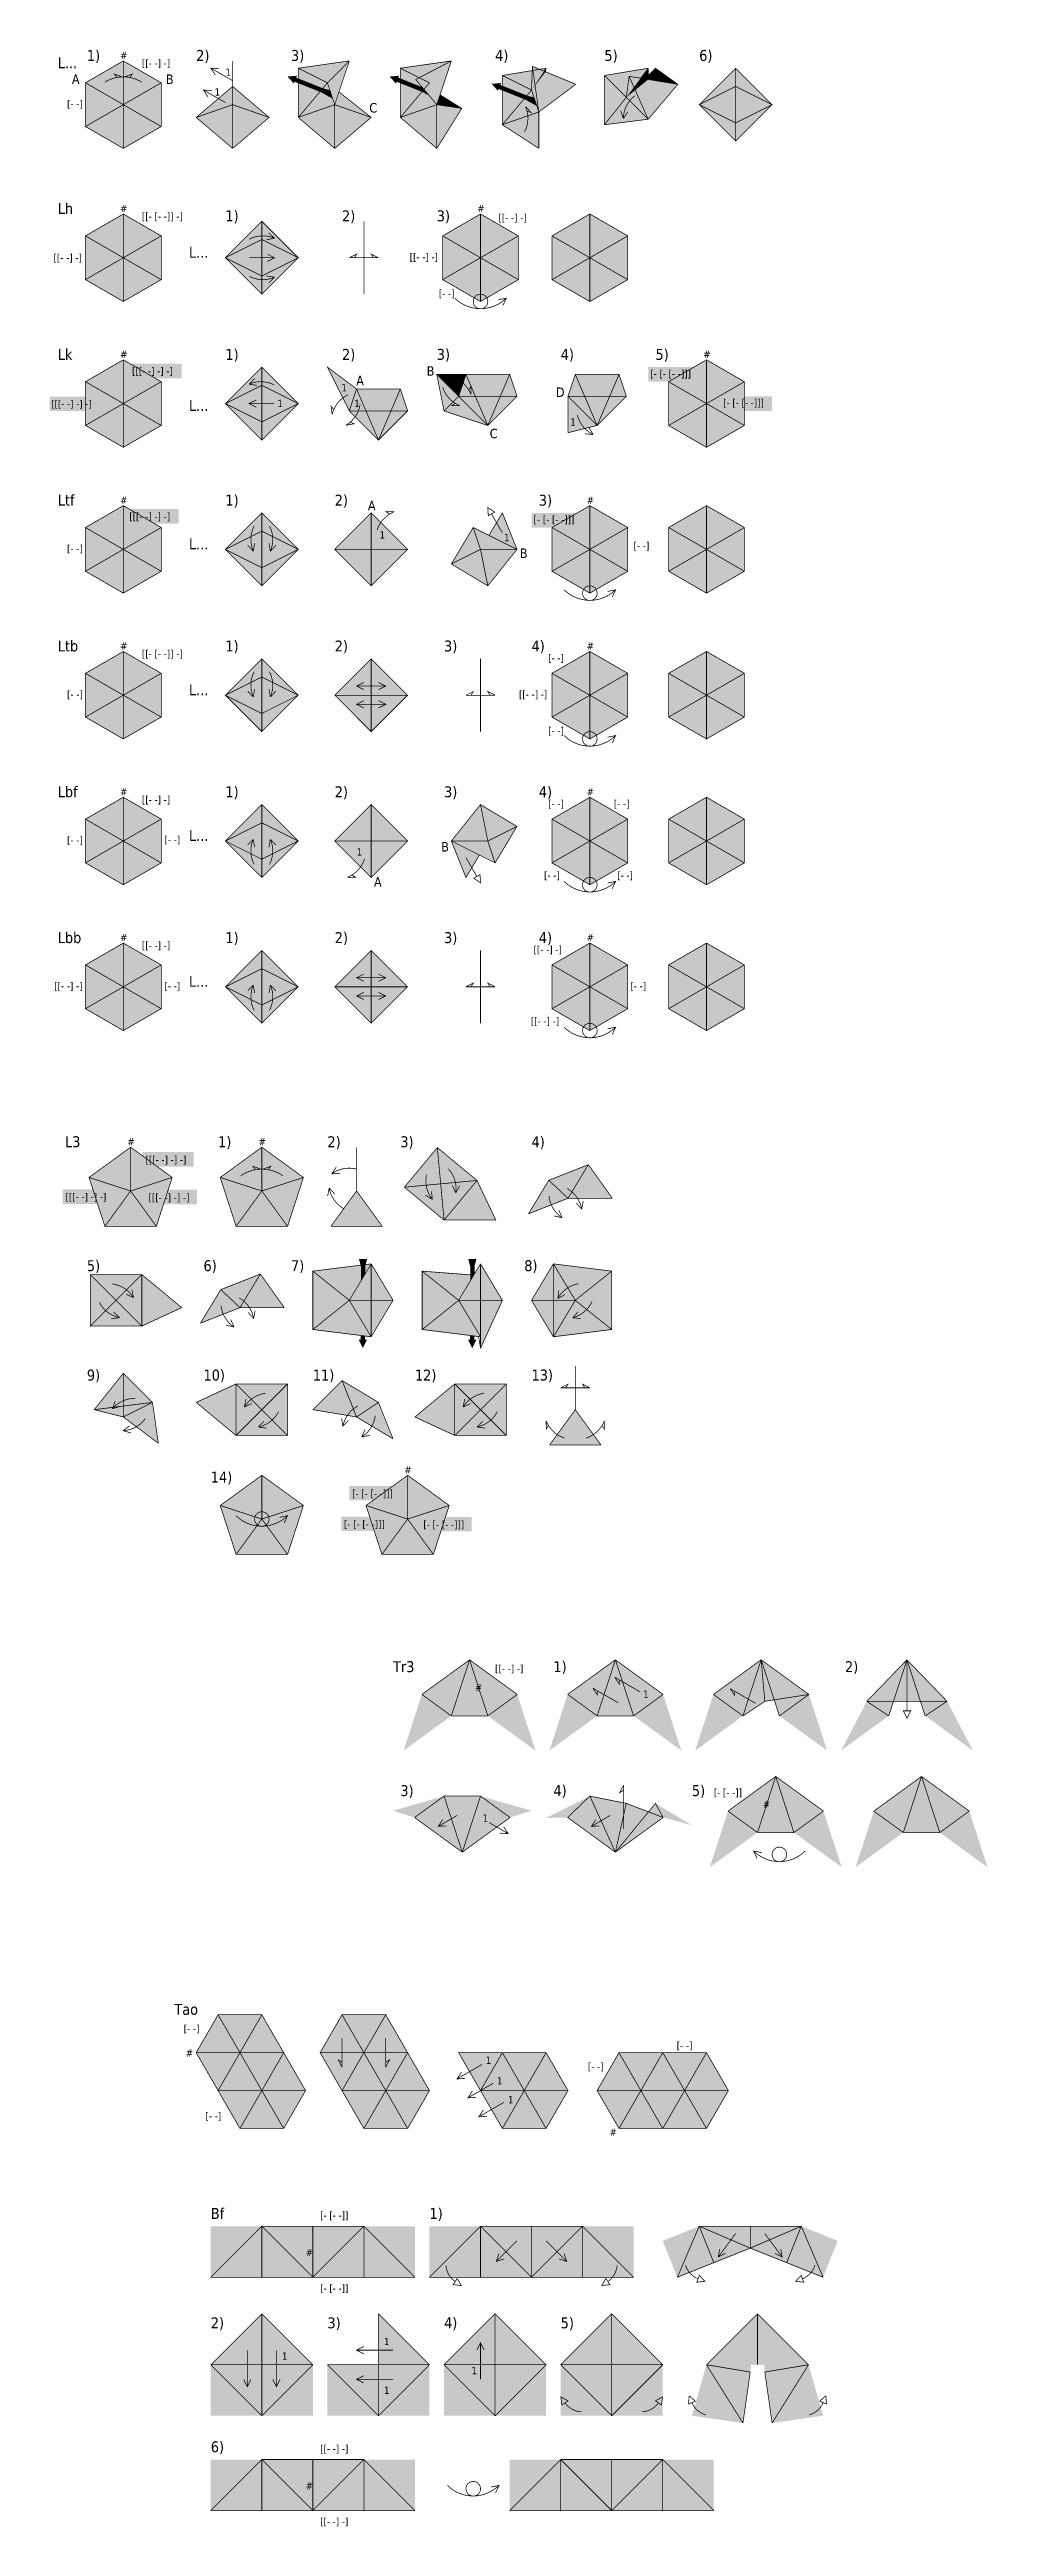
# Model space of a CAD drawing. Header units: inches. Extents: x -12.5 to 77.3, y -38.9 to 8.1.
# Drawn here: x 25.99 to 38.85, y -37.62 to -3.64 of the extents above; entities that cross this region are included whole.
import ezdxf

# ---------------------------------------------------------------- set-up
doc = ezdxf.new("R2010")
doc.units = ezdxf.units.IN
doc.header["$LTSCALE"] = 0.2
doc.header["$MEASUREMENT"] = 0
for name, pattern in [('crease . . . . .', [0.4, 0.2, -0.2]), ('mountain __ . . __ . .', [1.25, 0.5, -0.25, 0, -0.25, 0, -0.25]), ('valley __ __ __', [0.75, 0.5, -0.25])]:
    doc.linetypes.add(name, pattern=pattern)
for name, color, linetype in [('arrow-back', 250, 'Continuous'), ('edge', 7, 'Continuous'), ('face-1', 151, 'Continuous'), ('face-2', 91, 'Continuous'), ('face-3', 11, 'Continuous'), ('face-4', 191, 'Continuous'), ('face-5', 51, 'Continuous'), ('face-6', 33, 'Continuous'), ('face-7', 253, 'Continuous'), ('face-n', 254, 'Continuous'), ('hinge', 250, 'crease . . . . .'), ('mountain', 12, 'mountain __ . . __ . .'), ('valley', 143, 'valley __ __ __'), ('z-labels', 94, 'Continuous'), ('z-pats', 251, 'Continuous')]:
    doc.layers.add(name, color=color, linetype=linetype)
doc.styles.add('labels', font='')
doc.styles.get('labels').set_extended_font_data('Tahoma')

msp = doc.modelspace()

# ---------------------------------------------------------------- texts
at = {"style": 'labels'}
for s, height, p in [('#', 0.1, (26.956663, -3.773639)), ('L...', 0.15, (26.1, -3.9)), ('1', 0.1, (28.401782, -4.003994)), ('1', 0.1, (28.253577, -4.276033)), ('Lh', 0.15, (26.1, -5.9)), ('#', 0.1, (26.956663, -5.873639)), ('#', 0.1, (31.856663, -5.873639)), ('L...', 0.15, (27.9, -6.5)), ('Lk', 0.15, (26.1, -7.9)), ('#', 0.1, (26.956663, -7.873639)), ('#', 0.1, (34.956663, -7.873639)), ('L...', 0.15, (27.9, -8.6)), ('1', 0.1, (29.113442, -8.547966)), ('1', 0.1, (29.992262, -8.332255)), ('1', 0.1, (30.168026, -8.547966)), ('1', 0.1, (33.132047, -8.803623)), ('Ltf', 0.15, (26.1, -9.9)), ('#', 0.1, (26.956663, -9.873639)), ('#', 0.1, (33.356663, -9.873639)), ('L...', 0.15, (27.9, -10.5)), ('1', 0.1, (30.516491, -10.351405)), ('1', 0.1, (32.223686, -10.387728)), ('Ltb', 0.15, (26.1, -11.9)), ('#', 0.1, (26.956663, -11.873639)), ('#', 0.1, (33.356663, -11.873639)), ('L...', 0.15, (27.9, -12.5)), ('Lbf', 0.15, (26.1, -13.9)), ('#', 0.1, (26.956663, -13.873639)), ('#', 0.1, (33.356663, -13.873639)), ('L...', 0.15, (27.9, -14.5)), ('1', 0.1, (30.203016, -14.70087)), ('Lbb', 0.15, (26.1, -15.9)), ('#', 0.1, (26.956663, -15.873639)), ('#', 0.1, (33.356663, -15.873639)), ('L...', 0.15, (27.9, -16.5)), ('L3', 0.15, (26.2, -18.7)), ('#', 0.1, (27.056663, -18.673639)), ('#', 0.1, (28.856663, -18.673639)), ('#', 0.1, (30.856663, -23.173639)), ('Tr3', 0.15, (30.7, -25.9)), ('#', 0.1, (31.823118, -26.161139)), ('1', 0.1, (34.131669, -26.252346)), ('1', 0.1, (31.931669, -27.952346)), ('#', 0.1, (35.773118, -27.761139)), ('Tao', 0.15, (27.7, -30.6)), ('#', 0.1, (27.856663, -31.173639)), ('1', 0.1, (31.973355, -31.272679)), ('1', 0.1, (32.125702, -31.555544)), ('1', 0.1, (32.275702, -31.815352)), ('#', 0.1, (33.671012, -32.258984)), ('Bf', 0.15, (28.2, -33.4)), ('#', 0.1, (29.502029, -33.909692)), ('1', 0.1, (29.176388, -35.330958)), ('1', 0.1, (30.576388, -35.130958)), ('1', 0.1, (31.776388, -35.530958)), ('1', 0.1, (30.5764, -35.8)), ('#', 0.1, (29.502029, -37.109692))]:
    msp.add_text(s, height=height, dxfattribs=at).set_placement(p)
at = {"layer": 'z-labels', "style": 'labels'}
for s, height, p in [('1)', 0.15, (26.5, -3.8)), ('2)', 0.15, (28, -3.8)), ('3)', 0.15, (29.3, -3.8)), ('4)', 0.15, (32.1, -3.8)), ('5)', 0.15, (33.6, -3.8)), ('6)', 0.15, (34.9, -3.8)), ('A', 0.13, (26.294519, -4.115548)), ('B', 0.13, (27.584735, -4.115548)), ('C', 0.13, (30.374363, -4.507839)), ('1)', 0.15, (28.4, -6)), ('2)', 0.15, (30, -6)), ('3)', 0.15, (31.3, -6)), ('1)', 0.15, (28.4, -7.9)), ('2)', 0.15, (30, -7.9)), ('3)', 0.15, (31.3, -7.9)), ('4)', 0.15, (33, -7.9)), ('5)', 0.15, (34.3, -7.9)), ('A', 0.13, (30.19564, -8.249138)), ('B', 0.13, (31.161839, -8.118374)), ('D', 0.13, (32.934416, -8.40896)), ('C', 0.13, (32.026334, -8.975604)), ('1)', 0.15, (28.4, -9.9)), ('2)', 0.15, (29.9, -9.9)), ('A', 0.13, (30.355462, -9.963597)), ('3)', 0.15, (32.7, -9.9)), ('B', 0.13, (32.440419, -10.617416)), ('1)', 0.15, (28.4, -11.9)), ('2)', 0.15, (29.9, -11.9)), ('3)', 0.15, (31.4, -11.9)), ('4)', 0.15, (32.6, -11.9)), ('1)', 0.15, (28.4, -13.9)), ('2)', 0.15, (29.9, -13.9)), ('3)', 0.15, (31.4, -13.9)), ('4)', 0.15, (32.7, -13.9)), ('B', 0.13, (31.361046, -14.644308)), ('A', 0.13, (30.438491, -15.125214)), ('1)', 0.15, (28.4, -15.9)), ('2)', 0.15, (29.9, -15.9)), ('3)', 0.15, (31.4, -15.9)), ('4)', 0.15, (32.7, -15.9)), ('1)', 0.15, (28.3, -18.7)), ('2)', 0.15, (29.8, -18.7)), ('3)', 0.15, (30.8, -18.7)), ('4)', 0.15, (32.6, -18.7)), ('5)', 0.15, (26.5, -20.4)), ('6)', 0.15, (28.1, -20.4)), ('7)', 0.15, (29.3, -20.4)), ('8)', 0.15, (32.5, -20.4)), ('9)', 0.15, (26.5, -21.9)), ('10)', 0.15, (28.1, -21.9)), ('11)', 0.15, (29.6, -21.9)), ('12)', 0.15, (31, -21.9)), ('13)', 0.15, (32.6, -21.9)), ('14)', 0.15, (28.2, -23.3)), ('1)', 0.15, (32.9, -25.9)), ('2)', 0.15, (36.9, -25.9)), ('3)', 0.15, (30.8, -27.6)), ('4)', 0.15, (32.9, -27.6)), ('5)', 0.15, (34.8, -27.6)), ('1)', 0.15, (31.2, -33.4)), ('2)', 0.15, (28.2, -34.9)), ('3)', 0.15, (29.8, -34.9)), ('4)', 0.15, (31.4, -34.9)), ('5)', 0.15, (33, -34.9)), ('6)', 0.15, (28.2, -36.6))]:
    msp.add_text(s, height=height, dxfattribs=at).set_placement(p)
at = {"layer": 'z-pats', "style": 'labels'}
for s, p in [('[[- -] -]', (27.255793, -3.881135)), ('[- -]', (26.228328, -4.437995)), ('[[- [- -]] -]', (27.255793, -5.981135)), ('[[- -] -]', (32.147157, -6.000337)), ('[[- -] -]', (26.043597, -6.54741)), ('[[- -] -]', (30.928328, -6.537995)), ('[- -]', (31.328328, -7.037995)), ('[[[- -] -] -]', (27.120234, -8.101444)), ('[- [- [- -]]]', (34.228328, -8.137995)), ('[[[- -] -] -]', (26.009322, -8.55334)), ('[- [- [- -]]]', (35.228328, -8.537995)), ('[[[- -] -] -]', (27.082576, -10.097319)), ('[- [- [- -]]]', (32.628328, -10.137995)), ('[- -]', (26.228328, -10.537995)), ('[- -]', (34, -10.5)), ('[[- [- -]] -]', (27.255793, -11.981135)), ('[- -]', (32.828328, -12.037995)), ('[- -]', (26.228328, -12.537995)), ('[[- -] -]', (32.428328, -12.537995)), ('[- -]', (32.828328, -13.037995)), ('[[- -] -]', (27.255793, -13.981135)), ('[- -]', (32.828328, -14.037995)), ('[- -]', (33.728328, -14.037995)), ('[- -]', (26.228328, -14.537995)), ('[- -]', (27.565986, -14.52858)), ('[- -]', (32.771841, -15.019166)), ('[- -]', (33.775401, -15.019166)), ('[[- -] -]', (27.255793, -15.981135)), ('[[- -] -]', (32.628328, -16.037995)), ('[[- -] -]', (26.053012, -16.537995)), ('[- -]', (27.565986, -16.537995)), ('[- -]', (33.956572, -16.537995)), ('[[- -] -]', (32.59067, -17.019166)), ('[[[- -] -] -]', (27.305144, -18.920164)), ('[[[- -] -] -]', (26.207408, -19.430577)), ('[[[- -] -] -]', (27.347096, -19.437569)), ('[- [- [- -]]]', (30.138551, -23.498699)), ('[- [- [- -]]]', (30.027099, -23.918786)), ('[- [- [- -]]]', (31.116818, -23.923533)), ('[[- -] -]', (32.1, -25.9)), ('[- [- -]]', (35.1, -27.6)), ('[- -]', (27.828328, -30.837995)), ('[- -]', (33.372571, -31.356956)), ('[- -]', (34.591532, -31.069597)), ('[- -]', (28.128328, -32.037995)), ('[- [- -]]', (29.7, -33.4)), ('[- [- -]]', (29.7, -34.4)), ('[[- -] -]', (29.7, -36.6)), ('[[- -] -]', (29.7, -37.6))]:
    msp.add_text(s, height=0.1, dxfattribs=at).set_placement(p)

# ---------------------------------------------------------------- linework, layer by layer
at = {"const_width": 0.01}
for points in [[(28.262257, -3.992866), (28.262257, -3.992866), (28.2, -3.9), (28.311647, -3.905914)], [(28.501215, -4.071093), (28.2, -3.9)], [(28.162257, -4.292866), (28.162257, -4.292866), (28.1, -4.2), (28.211647, -4.205914)], [(28.401215, -4.371093), (28.1, -4.2)], [(35.4, -4.65), (35.4, -4.15)], [(33.822559, -4.484091), (33.859327, -4.589676)], [(33.921734, -4.49691), (33.859327, -4.589676)], [(28.9, -6.75), (28.9, -6.25)], [(28.96425, -6.251295), (29.074574, -6.233162)], [(28.974574, -6.45), (28.974574, -6.45), (29.074574, -6.5), (28.974574, -6.55)], [(28.993873, -6.155783), (29.074574, -6.233162)], [(28.728159, -6.5), (29.074574, -6.5)], [(28.96425, -6.748705), (29.074574, -6.766838)], [(28.993873, -6.844217), (29.074574, -6.766838)], [(32.2062, -7.154834), (32.2062, -7.154834), (32.253553, -7.053553), (32.144117, -7.076439)], [(28.806127, -8.155783), (28.725426, -8.233162)], [(28.825426, -8.45), (28.825426, -8.45), (28.725426, -8.5), (28.825426, -8.55)], [(28.83575, -8.251295), (28.725426, -8.233162)], [(28.9, -8.75), (28.9, -8.25)], [(29.071841, -8.5), (28.725426, -8.5)], [(33.387234, -8.829323), (33.445716, -8.924613)], [(33.334395, -8.914224), (33.445716, -8.924613)], [(32.4, -10.5), (32.2, -10), (32.015385, -10.307692)], [(32.2, -10.273205), (32.05, -10.013397)], [(28.705783, -10.443873), (28.783162, -10.524574)], [(28.801295, -10.41425), (28.783162, -10.524574)], [(28.9, -10.75), (28.9, -10.25)], [(28.998705, -10.41425), (29.016838, -10.524574)], [(29.094217, -10.443873), (29.016838, -10.524574)], [(33.7062, -11.154834), (33.7062, -11.154834), (33.753553, -11.053553), (33.644117, -11.076439)], [(28.705783, -12.443873), (28.783162, -12.524574)], [(28.801295, -12.41425), (28.783162, -12.524574)], [(28.9, -12.75), (28.9, -12.25)], [(28.998705, -12.41425), (29.016838, -12.524574)], [(29.094217, -12.443873), (29.016838, -12.524574)], [(30.3, -12.325), (30.3, -12.325), (30.2, -12.375), (30.3, -12.425)], [(30.3, -12.675), (30.3, -12.675), (30.2, -12.625), (30.3, -12.575)], [(30.2, -12.375), (30.6, -12.375)], [(30.5, -12.325), (30.5, -12.325), (30.6, -12.375), (30.5, -12.425)], [(30.5, -12.675), (30.5, -12.675), (30.6, -12.625), (30.5, -12.575)], [(30.2, -12.625), (30.6, -12.625)], [(33.7062, -13.154834), (33.7062, -13.154834), (33.753553, -13.053553), (33.644117, -13.076439)], [(28.9, -14.75), (28.9, -14.25)], [(28.705783, -14.556127), (28.783162, -14.475426)], [(28.801295, -14.58575), (28.783162, -14.475426)], [(28.998705, -14.58575), (29.016838, -14.475426)], [(29.094217, -14.556127), (29.016838, -14.475426)], [(31.5, -14.5), (31.7, -15), (31.884615, -14.692308)], [(31.7, -14.726795), (31.85, -14.986603)], [(33.7062, -15.154834), (33.7062, -15.154834), (33.753553, -15.053553), (33.644117, -15.076439)], [(28.9, -16.75), (28.9, -16.25)], [(28.705783, -16.556127), (28.783162, -16.475426)], [(28.801295, -16.58575), (28.783162, -16.475426)], [(28.998705, -16.58575), (29.016838, -16.475426)], [(29.094217, -16.556127), (29.016838, -16.475426)], [(30.3, -16.325), (30.3, -16.325), (30.2, -16.375), (30.3, -16.425)], [(30.3, -16.675), (30.3, -16.675), (30.2, -16.625), (30.3, -16.575)], [(30.2, -16.375), (30.6, -16.375)], [(30.2, -16.625), (30.6, -16.625)], [(30.5, -16.325), (30.5, -16.325), (30.6, -16.375), (30.5, -16.425)], [(30.5, -16.675), (30.5, -16.675), (30.6, -16.625), (30.5, -16.575)], [(33.7062, -17.154834), (33.7062, -17.154834), (33.753553, -17.053553), (33.644117, -17.076439)], [(29.921026, -18.972081), (29.859622, -19.065514)], [(29.803698, -19.368864), (29.824498, -19.259012)], [(29.8999, -19.341564), (29.824498, -19.259012)], [(29.971211, -19.058577), (29.859622, -19.065514)], [(31.143003, -19.357187), (31.23895, -19.414585)], [(31.2273, -19.303389), (31.23895, -19.414585)], [(31.514148, -19.224835), (31.560777, -19.326452)], [(31.614093, -19.228179), (31.560777, -19.326452)], [(32.910523, -19.641987), (33.019441, -19.667224)], [(32.97428, -19.564947), (33.019441, -19.667224)], [(33.212447, -19.467163), (33.287969, -19.549604)], [(33.308608, -19.439721), (33.287969, -19.549604)], [(30.263396, -20.527674), (30.263396, -20.33615), (30.238396, -20.23615), (30.338396, -20.23615), (30.313396, -20.33615), (30.313396, -20.444341)], [(31.763396, -20.527674), (31.763396, -20.33615), (31.738396, -20.23615), (31.838396, -20.23615), (31.813396, -20.33615), (31.813396, -20.444341)], [(27.037912, -20.715021), (27.138692, -20.763432)], [(27.116953, -20.653762), (27.138692, -20.763432)], [(32.975966, -20.664859), (32.959771, -20.775484)], [(33.057988, -20.722065), (32.959771, -20.775484)], [(26.836854, -21.053903), (26.947341, -21.036791)], [(26.867359, -20.958669), (26.947341, -21.036791)], [(28.47428, -21.064947), (28.519441, -21.167224)], [(28.712447, -20.967163), (28.787969, -21.049604)], [(28.808608, -20.939721), (28.787969, -21.049604)], [(33.24058, -20.956826), (33.164628, -21.038872)], [(33.275836, -21.050406), (33.164628, -21.038872)], [(28.410523, -21.141987), (28.519441, -21.167224)], [(30.311246, -21.288906), (30.311246, -21.343841), (30.336246, -21.343841), (30.286246, -21.443841), (30.236246, -21.343841), (30.261246, -21.343841), (30.261246, -21.282656)], [(31.811246, -21.288906), (31.811246, -21.343841), (31.836246, -21.343841), (31.786246, -21.443841), (31.736246, -21.343841), (31.761246, -21.343841), (31.761246, -21.282656)], [(26.887965, -22.182301), (26.849709, -22.287357)], [(26.956708, -22.254928), (26.849709, -22.287357)], [(28.683047, -22.153762), (28.661308, -22.263432)], [(28.762088, -22.215021), (28.661308, -22.263432)], [(29.993868, -22.41731), (30.011806, -22.527666)], [(31.683047, -22.153762), (31.661308, -22.263432)], [(31.762088, -22.215021), (31.661308, -22.263432)], [(27.087991, -22.521794), (26.997001, -22.586764)], [(27.103571, -22.620573), (26.997001, -22.586764)], [(28.932641, -22.458669), (28.852659, -22.536791)], [(28.963146, -22.553903), (28.852659, -22.536791)], [(30.089329, -22.447101), (30.011806, -22.527666)], [(30.316982, -22.572671), (30.269324, -22.67381)], [(30.37883, -22.651251), (30.269324, -22.67381)], [(31.932641, -22.458669), (31.852659, -22.536791)], [(31.963146, -22.553903), (31.852659, -22.536791)], [(29.2062, -23.854834), (29.2062, -23.854834), (29.253553, -23.753553), (29.144117, -23.776439)], [(37.75, -25.730579), (37.75, -26.430579)], [(31.381699, -27.921893), (31.381699, -27.921893), (31.320096, -28.015195), (31.431699, -28.008496)], [(31.579904, -27.865195), (31.320096, -28.015195)], [(32.020096, -27.965195), (32.279904, -28.115195)], [(32.218301, -28.021893), (32.218301, -28.021893), (32.279904, -28.115195), (32.168301, -28.108496)], [(33.481699, -27.921893), (33.481699, -27.921893), (33.420096, -28.015195), (33.531699, -28.008496)], [(33.679904, -27.865195), (33.420096, -28.015195)], [(35.6938, -28.454834), (35.6938, -28.454834), (35.646447, -28.353553), (35.755883, -28.376439)], [(31.688398, -31.472724), (31.688398, -31.472724), (31.576795, -31.479423), (31.638398, -31.386122)], [(31.923205, -31.279423), (31.576795, -31.479423)], [(32.073205, -31.53923), (31.726795, -31.73923)], [(31.838397, -31.732532), (31.838397, -31.732532), (31.726795, -31.73923), (31.788397, -31.645929)], [(31.988397, -31.992339), (31.988397, -31.992339), (31.876795, -31.999038), (31.938397, -31.905737)], [(32.223205, -31.799038), (31.876795, -31.999038)], [(35.4, -33.6), (35.162244, -33.92167)], [(35.8, -33.6), (36.037756, -33.92167)], [(32.223223, -33.947487), (32.223223, -33.947487), (32.117157, -33.982843), (32.152513, -33.876777)], [(32.4, -33.7), (32.117157, -33.982843)], [(32.8, -33.7), (33.082843, -33.982843)], [(32.976777, -33.947487), (32.976777, -33.947487), (33.082843, -33.982843), (33.047487, -33.876777)], [(35.261891, -33.870972), (35.261891, -33.870972), (35.162244, -33.92167), (35.181474, -33.811533)], [(35.938109, -33.870972), (35.938109, -33.870972), (36.037756, -33.92167), (36.018526, -33.811533)], [(28.7, -35.2), (28.7, -35.7)], [(29.1, -35.2), (29.1, -35.7)], [(30.3, -35.25), (30.3, -35.25), (30.2, -35.2), (30.3, -35.15)], [(30.7, -35.2), (30.2, -35.2)], [(31.85, -35.2), (31.85, -35.2), (31.9, -35.1), (31.95, -35.2)], [(31.9, -35.6), (31.9, -35.1)], [(28.75, -35.6), (28.75, -35.6), (28.7, -35.7), (28.65, -35.6)], [(29.15, -35.6), (29.15, -35.6), (29.1, -35.7), (29.05, -35.6)], [(30.3, -35.65), (30.3, -35.65), (30.2, -35.6), (30.3, -35.55)], [(30.7, -35.6), (30.2, -35.6)], [(32.1062, -37.156171), (32.1062, -37.156171), (32.153553, -37.05489), (32.044117, -37.077776)]]:
    msp.add_lwpolyline(points, dxfattribs=at)
for points in [[(29.365824, -4.032416), (29.375109, -4.009205), (29.263691, -4.018489), (29.33797, -4.102052), (29.347254, -4.07884), (29.718645, -4.227397), (29.857695, -4.304147), (29.825382, -4.203618), (29.737215, -4.180973)], [(30.765824, -4.032416), (30.775109, -4.009205), (30.663691, -4.018489), (30.73797, -4.102052), (30.747254, -4.07884), (31.118645, -4.227397), (31.18817, -4.265772), (31.105608, -4.16833), (31.105608, -4.16833)], [(34.9, -4.4), (35.4, -3.9), (35.9, -4.4), (35.4, -4.9)], [(32.165824, -4.132416), (32.175109, -4.109205), (32.063691, -4.118489), (32.13797, -4.202052), (32.147254, -4.17884), (32.518645, -4.327397), (32.657695, -4.404147), (32.625382, -4.303618), (32.537215, -4.280973)], [(28.4, -6.5), (28.9, -6), (29.4, -6.5), (28.9, -7)], [(28.4, -8.5), (28.9, -8), (29.4, -8.5), (28.9, -9)], [(28.4, -10.5), (28.9, -10), (29.4, -10.5), (28.9, -11)], [(29.9, -10.5), (30.4, -10), (30.9, -10.5), (30.4, -11)], [(32.006699, -10.038397), (32.006699, -10.038397), (32, -9.926795), (32.093301, -9.988397)], [(32, -11), (31.5, -10.7), (31.8, -10.2), (32.4, -10.5)], [(28.4, -12.5), (28.9, -12), (29.4, -12.5), (28.9, -13)], [(29.9, -12.5), (30.4, -12), (30.9, -12.5), (30.4, -13)], [(28.4, -14.5), (28.9, -14), (29.4, -14.5), (28.9, -15)], [(29.9, -14.5), (30.4, -14), (30.9, -14.5), (30.4, -15)], [(31.9, -14), (32.4, -14.3), (32.1, -14.8), (31.5, -14.5)], [(31.893301, -14.961603), (31.893301, -14.961603), (31.9, -15.073205), (31.806699, -15.011603)], [(28.4, -16.5), (28.9, -16), (29.4, -16.5), (28.9, -17)], [(29.9, -16.5), (30.4, -16), (30.9, -16.5), (30.4, -17)], [(37.8, -26.430579), (37.8, -26.430579), (37.75, -26.530579), (37.7, -26.430579)], [(31.580404, -34.217157), (31.636337, -34.313965), (31.525332, -34.300626)], [(33.619596, -34.217157), (33.563663, -34.313965), (33.674668, -34.300626)], [(34.901883, -34.174262), (34.977879, -34.256267), (34.866678, -34.26786)], [(36.298117, -34.174262), (36.222121, -34.256267), (36.333322, -34.26786)], [(33.100259, -35.894917), (33.002271, -35.841078), (33.017994, -35.951771)], [(34.299741, -35.894917), (34.397729, -35.841078), (34.382006, -35.951771)], [(34.846368, -35.900227), (34.762994, -35.825734), (34.753425, -35.937127)], [(36.553632, -35.900227), (36.637006, -35.825734), (36.646575, -35.937127)]]:
    msp.add_lwpolyline(points, close=True, dxfattribs=at)
for points in [[(34.014492, -4.27972, 0.226312), (33.859327, -4.589676, -0.290796)], [(28.728159, -6.245236, -0.226312), (29.074574, -6.233162, 0.290796)], [(28.728159, -6.754764, 0.226312), (29.074574, -6.766838, -0.290796)], [(31.546447, -7.053553, 0.410434), (32.253553, -7.053553, -0.610292)], [(31.9, -7.2, 1), (31.9, -7, 1), (31.9, -7.2, -0.414214)], [(29.071841, -8.245236, 0.226312), (28.725426, -8.233162, -0.290796)], [(33.228159, -8.654764, 0.226312), (33.445716, -8.924613, -0.290796)], [(28.795236, -10.178159, 0.226312), (28.783162, -10.524574, -0.290796)], [(29.004764, -10.178159, -0.226312), (29.016838, -10.524574, 0.290796)], [(33.046447, -11.053553, 0.410434), (33.753553, -11.053553, -0.610292)], [(33.4, -11.2, 1), (33.4, -11, 1), (33.4, -11.2, -0.414214)], [(28.795236, -12.178159, 0.226312), (28.783162, -12.524574, -0.290796)], [(29.004764, -12.178159, -0.226312), (29.016838, -12.524574, 0.290796)], [(33.046447, -13.053553, 0.410434), (33.753553, -13.053553, -0.610292)], [(33.4, -13.2, 1), (33.4, -13, 1), (33.4, -13.2, -0.414214)], [(28.795236, -14.821841, -0.226312), (28.783162, -14.475426, 0.290796)], [(29.004764, -14.821841, 0.226312), (29.016838, -14.475426, -0.290796)], [(33.046447, -15.053553, 0.410434), (33.753553, -15.053553, -0.610292)], [(33.4, -15.2, 1), (33.4, -15, 1), (33.4, -15.2, -0.414214)], [(28.795236, -16.821841, -0.226312), (28.783162, -16.475426, 0.290796)], [(29.004764, -16.821841, 0.226312), (29.016838, -16.475426, -0.290796)], [(33.046447, -17.053553, 0.410434), (33.753553, -17.053553, -0.610292)], [(33.4, -17.2, 1), (33.4, -17, 1), (33.4, -17.2, -0.414214)], [(30.2, -19, 0.226312), (29.859622, -19.065514, -0.290796)], [(31.457635, -18.995528, -0.226312), (31.560777, -19.326452, 0.290796)], [(30.023665, -19.542705, -0.226312), (29.824498, -19.259012, 0.290796)], [(31.159098, -19.077282, 0.226312), (31.23895, -19.414585, -0.290796)], [(33.088388, -19.266202, -0.226312), (33.287969, -19.549604, 0.290796)], [(32.840077, -19.370615, 0.226312), (33.019441, -19.667224, -0.290796)], [(26.847974, -20.574668, -0.226312), (27.138692, -20.763432, 0.290796)], [(33.240627, -20.572337, 0.226312), (32.959771, -20.775484, -0.290796)], [(26.670471, -20.828243, 0.226312), (26.947341, -21.036791, -0.290796)], [(28.340077, -20.870615, 0.226312), (28.519441, -21.167224, -0.290796)], [(28.588388, -20.766202, -0.226312), (28.787969, -21.049604, 0.290796)], [(33.430659, -20.816663, -0.226312), (33.164628, -21.038872, 0.290796)], [(28.952026, -22.074668, 0.226312), (28.661308, -22.263432, -0.290796)], [(31.952026, -22.074668, 0.226312), (31.661308, -22.263432, -0.290796)], [(27.165877, -22.145275, 0.226312), (26.849709, -22.287357, -0.290796)], [(27.302509, -22.423016, -0.226312), (26.997001, -22.586764, 0.290796)], [(29.129529, -22.328243, -0.226312), (28.852659, -22.536791, 0.290796)], [(30.218278, -22.249244, 0.226312), (30.011806, -22.527666, -0.290796)], [(30.455911, -22.381689, -0.226312), (30.269324, -22.67381, 0.290796)], [(32.129529, -22.328243, -0.226312), (31.852659, -22.536791, 0.290796)], [(28.546447, -23.753553, 0.410434), (29.253553, -23.753553, -0.610292)], [(28.9, -23.9, 1), (28.9, -23.7, 1), (28.9, -23.9, -0.414214)], [(36.353553, -28.353553, -0.410434), (35.646447, -28.353553, 0.610292)], [(36, -28.5, -1), (36, -28.3, -1), (36, -28.5, 0.414214)], [(31.426019, -34.038437, 0.226312), (31.552869, -34.258892, -0.290796)], [(33.773981, -34.038437, -0.226312), (33.647131, -34.258892, 0.290796)], [(34.711729, -34.034202, 0.226312), (34.884281, -34.221062, -0.290796)], [(36.488271, -34.034202, -0.226312), (36.315719, -34.221062, 0.290796)], [(33.282257, -36.045424, -0.226312), (33.059126, -35.923344, 0.290796)], [(34.117743, -36.045424, 0.226312), (34.340874, -35.923344, -0.290796)], [(34.989861, -36.087804, -0.226312), (34.799896, -35.918677, 0.290796)], [(36.410139, -36.087804, 0.226312), (36.600104, -35.918677, -0.290796)], [(31.8, -37.201337, 1), (31.8, -37.001337, 1), (31.8, -37.201337, -0.414214)], [(31.446447, -37.05489, 0.410434), (32.153553, -37.05489, -0.610292)]]:
    msp.add_lwpolyline(points, format="xyb", dxfattribs=at)
at = {"color": 254}
for points in [[(29.375109, -4.009205), (29.263691, -4.018489), (29.33797, -4.102052)], [(29.365824, -4.032416), (29.347254, -4.07884), (29.737215, -4.180973), (29.718645, -4.227397)], [(30.775109, -4.009205), (30.663691, -4.018489), (30.73797, -4.102052)], [(30.765824, -4.032416), (30.747254, -4.07884), (31.105608, -4.16833), (31.118645, -4.227397)], [(29.718645, -4.227397), (29.737215, -4.180973), (29.857695, -4.304147), (29.825382, -4.203618)], [(31.118645, -4.227397), (31.105608, -4.16833), (31.18817, -4.265772), (31.105608, -4.16833)], [(32.175109, -4.109205), (32.063691, -4.118489), (32.13797, -4.202052)], [(32.165824, -4.132416), (32.147254, -4.17884), (32.537215, -4.280973), (32.518645, -4.327397)], [(32.518645, -4.327397), (32.537215, -4.280973), (32.657695, -4.404147), (32.625382, -4.303618)], [(27.798617, -7.951597), (27.798617, -8.151597), (27.098617, -7.951597), (27.098617, -8.151597)], [(34.9, -8), (34.9, -8.2), (34.2, -8), (34.2, -8.2)], [(26.687706, -8.403494), (26.687706, -8.603494), (25.987706, -8.403494), (25.987706, -8.603494)], [(35.9, -8.4), (35.9, -8.6), (35.2, -8.4), (35.2, -8.6)], [(27.760959, -9.947473), (27.760959, -10.147473), (27.060959, -9.947473), (27.060959, -10.147473)], [(33.3, -10), (33.3, -10.2), (32.6, -10), (32.6, -10.2)], [(27.967012, -18.766561), (27.967012, -18.966561), (27.267012, -18.766561), (27.267012, -18.966561)], [(26.869276, -19.276973), (26.869276, -19.476973), (26.169276, -19.276973), (26.169276, -19.476973)], [(28.008964, -19.283965), (28.008964, -19.483965), (27.308964, -19.283965), (27.308964, -19.483965)], [(30.263396, -20.33615), (30.313396, -20.33615), (30.238396, -20.23615), (30.338396, -20.23615)], [(30.313396, -20.444341), (30.263396, -20.527674), (30.313396, -20.33615), (30.263396, -20.33615)], [(31.763396, -20.33615), (31.813396, -20.33615), (31.738396, -20.23615), (31.838396, -20.23615)], [(31.813396, -20.444341), (31.763396, -20.527674), (31.813396, -20.33615), (31.763396, -20.33615)], [(30.336246, -21.343841), (30.286246, -21.443841), (30.236246, -21.343841)], [(30.311246, -21.343841), (30.261246, -21.343841), (30.310344, -21.292914), (30.262085, -21.286881)], [(31.836246, -21.343841), (31.786246, -21.443841), (31.736246, -21.343841)], [(31.811246, -21.343841), (31.761246, -21.343841), (31.810344, -21.292914), (31.762085, -21.286881)], [(30.800419, -23.345095), (30.800419, -23.545095), (30.100419, -23.345095), (30.100419, -23.545095)], [(30.688967, -23.765183), (30.688967, -23.965183), (29.988967, -23.765183), (29.988967, -23.965183)], [(31.778687, -23.76993), (31.778687, -23.96993), (31.078687, -23.76993), (31.078687, -23.96993)]]:
    msp.add_solid(points, dxfattribs=at)
at = {"layer": 'arrow-back', "const_width": 0.01}
for points in [[(26.747794, -4.090698, -0.285476), (27.252206, -4.090698, 0.290796)], [(32.504764, -4.771841, 0.226312), (32.516838, -4.425426, -0.290796)], [(31.516914, -8.140219, -0.226312), (31.770404, -8.376634, 0.290796)], [(30.08196, -8.379361, 0.226312), (29.864452, -8.649249, -0.290796)], [(31.380888, -8.276245, 0.226312), (31.617303, -8.529735, -0.290796)], [(30.248413, -8.509412, -0.226312), (30.054896, -8.796989, 0.290796)], [(30.481089, -10.235944, -0.226312), (30.717504, -9.982454, 0.290796)], [(30.309115, -14.744464, -0.226312), (30.0727, -14.997954, 0.290796)], [(28.613212, -19.090424, -0.315299), (29.186788, -19.090424, 0.290796)], [(33.053497, -22.689523, -0.226312), (32.800007, -22.453109, 0.290796)], [(33.346503, -22.689523, 0.226312), (33.599993, -22.453109, -0.290796)]]:
    msp.add_lwpolyline(points, format="xyb", dxfattribs=at)
for points in [[(26.912368, -4.026554), (26.876947, -3.980236), (26.981926, -4.018699)], [(27.087632, -4.026554), (27.123053, -3.980236), (27.018074, -4.018699)], [(32.537574, -4.492285), (32.594217, -4.506127), (32.516838, -4.425426)], [(30.17, -6.5), (30.2, -6.45), (30.1, -6.5)], [(30.43, -6.5), (30.4, -6.45), (30.5, -6.5)], [(30.1, -6.5), (30.5, -6.5)], [(31.555364, -8.497121), (31.505523, -8.527386), (31.617303, -8.529735)], [(31.73779, -8.314695), (31.768055, -8.264854), (31.770404, -8.376634)], [(29.887978, -8.58332), (29.850969, -8.538261), (29.864452, -8.649249)], [(30.110922, -8.755023), (30.164909, -8.777056), (30.054896, -8.796989)], [(30.655565, -10.015068), (30.605724, -9.984803), (30.717504, -9.982454)], [(31.77, -12.5), (31.8, -12.45), (31.7, -12.5)], [(31.7, -12.5), (32.1, -12.5)], [(32.03, -12.5), (32, -12.45), (32.1, -12.5)], [(30.134639, -14.96534), (30.18448, -14.995605), (30.0727, -14.997954)], [(31.77, -16.5), (31.8, -16.45), (31.7, -16.5)], [(31.7, -16.5), (32.1, -16.5)], [(32.03, -16.5), (32, -16.45), (32.1, -16.5)], [(28.812368, -19.007855), (28.776947, -18.961537), (28.881926, -19)], [(28.987632, -19.007855), (29.023053, -18.961537), (28.918074, -19)], [(33.07, -22), (33.1, -21.95), (33, -22)], [(33, -22), (33.4, -22)], [(33.33, -22), (33.3, -21.95), (33.4, -22)], [(32.832621, -22.515048), (32.802356, -22.564888), (32.800007, -22.453109)], [(33.567379, -22.515048), (33.597644, -22.564888), (33.599993, -22.453109)], [(33.788397, -26.320096), (33.441987, -26.120096)], [(33.502609, -26.155096), (33.50359, -26.213398), (33.441987, -26.120096)], [(34.088397, -26.170096), (33.741987, -25.970096)], [(33.802609, -26.005096), (33.80359, -26.063398), (33.741987, -25.970096)], [(35.67287, -26.327432), (35.32646, -26.127432)], [(35.387082, -26.162432), (35.388063, -26.220734), (35.32646, -26.127432)], [(33.860041, -27.523396), (33.809145, -27.55185), (33.862187, -27.45343)], [(33.862187, -28.05343), (33.862187, -27.45343)], [(30, -30.919615), (30, -31.319615)], [(30.6, -30.919615), (30.6, -31.319615)], [(30, -31.249615), (29.95, -31.219615), (30, -31.319615)], [(30.6, -31.249615), (30.65, -31.219615), (30.6, -31.319615)]]:
    msp.add_lwpolyline(points, dxfattribs=at)
at = {"layer": 'edge', "const_width": 0.01}
for points in [[(27, -5), (27.519615, -4.7), (27.519615, -4.1), (27, -3.8), (26.480385, -4.1), (26.480385, -4.7)], [(28.5, -5), (28, -4.575), (28.5, -4.15), (29, -4.575)], [(27, -7.1), (27.519615, -6.8), (27.519615, -6.2), (27, -5.9), (26.480385, -6.2), (26.480385, -6.8)], [(31.9, -7.1), (32.419615, -6.8), (32.419615, -6.2), (31.9, -5.9), (31.380385, -6.2), (31.380385, -6.8)], [(33.4, -7.1), (33.919615, -6.8), (33.919615, -6.2), (33.4, -5.9), (32.880385, -6.2), (32.880385, -6.8)], [(27, -9.1), (27.519615, -8.8), (27.519615, -8.2), (27, -7.9), (26.480385, -8.2), (26.480385, -8.8)], [(35, -9.1), (35.519615, -8.8), (35.519615, -8.2), (35, -7.9), (34.480385, -8.2), (34.480385, -8.8)], [(27, -11.1), (27.519615, -10.8), (27.519615, -10.2), (27, -9.9), (26.480385, -10.2), (26.480385, -10.8)], [(33.4, -11.1), (33.919615, -10.8), (33.919615, -10.2), (33.4, -9.9), (32.880385, -10.2), (32.880385, -10.8)], [(35, -11.1), (35.519615, -10.8), (35.519615, -10.2), (35, -9.9), (34.480385, -10.2), (34.480385, -10.8)], [(27, -13.1), (27.519615, -12.8), (27.519615, -12.2), (27, -11.9), (26.480385, -12.2), (26.480385, -12.8)], [(33.4, -13.1), (33.919615, -12.8), (33.919615, -12.2), (33.4, -11.9), (32.880385, -12.2), (32.880385, -12.8)], [(35, -13.1), (35.519615, -12.8), (35.519615, -12.2), (35, -11.9), (34.480385, -12.2), (34.480385, -12.8)], [(27, -15.1), (27.519615, -14.8), (27.519615, -14.2), (27, -13.9), (26.480385, -14.2), (26.480385, -14.8)], [(33.4, -15.1), (33.919615, -14.8), (33.919615, -14.2), (33.4, -13.9), (32.880385, -14.2), (32.880385, -14.8)], [(35, -15.1), (35.519615, -14.8), (35.519615, -14.2), (35, -13.9), (34.480385, -14.2), (34.480385, -14.8)], [(27, -17.1), (27.519615, -16.8), (27.519615, -16.2), (27, -15.9), (26.480385, -16.2), (26.480385, -16.8)], [(33.4, -17.1), (33.919615, -16.8), (33.919615, -16.2), (33.4, -15.9), (32.880385, -16.2), (32.880385, -16.8)], [(35, -17.1), (35.519615, -16.8), (35.519615, -16.2), (35, -15.9), (34.480385, -16.2), (34.480385, -16.8)], [(27.1, -18.7), (27.670634, -19.11459), (27.452671, -19.78541), (26.747329, -19.78541), (26.529366, -19.11459)], [(28.9, -18.7), (29.470634, -19.11459), (29.252671, -19.78541), (28.547329, -19.78541), (28.329366, -19.11459)], [(31.307508, -18.704288), (30.855898, -19.24839), (31.4, -19.7), (32.110151, -19.700003), (31.85161, -19.155898)], [(30.4, -20.3), (30.7, -20.8), (30.4, -21.3), (29.6, -21.2), (29.6, -20.4)], [(32.9, -20.3), (32.6, -20.8), (32.9, -21.3), (33.7, -21.2), (33.7, -20.4)], [(26.546447, -20.446447), (26.546447, -21.153553), (27.253553, -21.153553), (27.8, -20.9), (27.253553, -20.446447)], [(29.253553, -21.946447), (29.253553, -22.653553), (28.546447, -22.653553), (28, -22.2), (28.546447, -21.946447)], [(32.253553, -21.946447), (32.253553, -22.653553), (31.546447, -22.653553), (31, -22.4), (31.546447, -21.946447)], [(28.9, -23.2), (29.470634, -23.61459), (29.252671, -24.28541), (28.547329, -24.28541), (28.329366, -23.61459)], [(30.9, -23.2), (31.470634, -23.61459), (31.252671, -24.28541), (30.547329, -24.28541), (30.329366, -23.61459)], [(28.9, -30.6), (28.3, -30.6), (28, -31.119615), (28.6, -32.158846), (29.2, -32.158845), (29.5, -31.63923)], [(30.6, -30.6), (30, -30.6), (29.7, -31.119615), (30.3, -32.158846), (30.9, -32.158845), (31.2, -31.63923)], [(32.8, -31.119615), (31.6, -31.119615), (32.2, -32.158846), (32.8, -32.158845), (33.1, -31.63923)], [(33.8, -31.119615), (33.5, -31.63923), (33.8, -32.158845), (35, -32.158845), (35.3, -31.63923), (35, -31.119615)]]:
    msp.add_lwpolyline(points, close=True, dxfattribs=at)
for points in [[(30.1, -3.8), (29.4, -3.9)], [(29.4, -4.575), (29.4, -3.9)], [(30.1, -3.8), (29.9, -4.4)], [(31.5, -3.8), (30.8, -3.9)], [(30.8, -4.575), (30.8, -3.9)], [(31.011055, -4.055645), (31.5, -3.8)], [(31.011055, -4.055645), (31.3, -4.4)], [(31.5, -3.8), (31.3, -4.4)], [(32.8, -3.9), (32.2, -4)], [(32.2, -4.675), (32.2, -4)], [(32.6, -4.2), (32.611023, -3.874593)], [(32.611023, -3.874593), (33.206832, -4.120569)], [(32.8, -3.9), (32.791796, -3.949224)], [(34.2, -3.9), (33.6, -4)], [(33.6, -4.675), (33.6, -4)], [(33.9, -4.3), (33.938006, -4.011692)], [(33.938006, -4.011692), (34.606832, -4.120569)], [(34.2, -4), (34.3, -3.9), (34.606832, -4.120569)], [(34.2, -3.9), (34.2, -4.054342)], [(29.4, -4.575), (29.9, -5), (30.4, -4.575), (29.958242, -4.225275)], [(30.8, -4.575), (31.3, -5), (31.643191, -4.450859), (31.345158, -4.264527)], [(33.206832, -4.120569), (32.7, -4.5)], [(34.2, -4.6), (34.606832, -4.120569)], [(32.7, -5), (32.2, -4.675)], [(32.7, -5), (32.7, -4.5)], [(33.6, -4.675), (34.2, -4.6)], [(30.3, -6), (30.3, -7)], [(30.1, -8.6), (29.8, -8), (30.2, -8.3)], [(31.6, -8.4), (31.3, -8.1), (31.7, -8.1)], [(31.3, -8.1), (31.4, -8.6), (32, -8.8)], [(31.7, -8.1), (32.3, -8.1), (32.4, -8.4), (31.6, -8.4)], [(33.1, -8.4), (33.2, -8.1)], [(33.2, -8.1), (33.8, -8.1), (33.9, -8.4), (33.1, -8.4)], [(30.2, -8.3), (30.8, -8.3), (30.9, -8.6), (30.1, -8.6)], [(31.6, -8.4), (32, -8.8), (32.4, -8.4)], [(33.1, -8.4), (33.1, -8.9)], [(33.5, -8.8), (33.9, -8.4)], [(30.1, -8.6), (30.5, -9), (30.9, -8.6)], [(33.1, -8.9), (33.5, -8.8)], [(31.9, -12), (31.9, -13)], [(31.9, -16), (31.9, -17)], [(30.2, -18.7), (30.2, -19.3)], [(33.379476, -18.939681), (32.83696, -19.153403)], [(33.379476, -18.939681), (33.708276, -19.399997)], [(30.2, -19.3), (29.847329, -19.78541)], [(30.2, -19.3), (30.552671, -19.78541)], [(32.83696, -19.153403), (32.557485, -19.613722)], [(32.557485, -19.613722), (33.1, -19.4)], [(33.1, -19.4), (33.708276, -19.399997)], [(29.847329, -19.78541), (30.552671, -19.78541)], [(30.4, -20.3), (30.4, -21.3)], [(31.9, -21.3), (31.9, -20.3)], [(31.9, -20.3), (32.2, -20.8), (31.9, -21.457757)], [(32.9, -20.3), (32.9, -21.3)], [(28.33696, -20.653403), (28.057485, -21.113722)], [(28.879476, -20.439681), (28.33696, -20.653403)], [(28.879476, -20.439681), (29.208276, -20.899997)], [(31.9, -21.3), (31.1, -21.2), (31.1, -20.4), (31.807562, -20.454064)], [(28.057485, -21.113722), (28.6, -20.9)], [(28.6, -20.9), (29.208276, -20.899997)], [(31.9, -21.451453), (31.872997, -21.296625)], [(31.9, -21.3), (31.9, -21.457757)], [(33.2, -21.7), (33.2, -22.3)], [(27, -21.8), (26.6, -22.3), (27, -22.4), (27.48, -22.76)], [(27, -21.8), (27, -22.4)], [(27, -21.8), (27.4, -22.2)], [(30, -21.9), (29.6, -22.3)], [(30, -21.9), (30.5, -22.2)], [(27.4, -22.2), (27.48, -22.76)], [(30.2, -22.4), (29.6, -22.3)], [(30.7, -22.7), (30.2, -22.4)], [(30.5, -22.2), (30.7, -22.7)], [(33.2, -22.3), (32.847329, -22.78541)], [(33.2, -22.3), (33.552671, -22.78541)], [(32.847329, -22.78541), (33.552671, -22.78541)], [(31.095492, -26.206107), (31.75, -25.730579)], [(31.75, -25.730579), (32.404508, -26.206107)], [(33.095492, -26.206107), (33.75, -25.730579)], [(33.75, -25.730579), (34, -26.5)], [(33.75, -25.730579), (34.404508, -26.206107)], [(35.095492, -26.206107), (35.75, -25.730579)], [(35.75, -25.730579), (36, -26.5)], [(35.75, -25.730579), (36.404508, -26.206107)], [(37.2, -26.3), (37.75, -25.730579)], [(37.5, -26.5), (37.75, -25.730579)], [(37.75, -25.730579), (38, -26.5)], [(37.75, -25.730579), (38.3, -26.3)], [(31.5, -26.5), (32, -26.5)], [(33.5, -26.5), (34, -26.5)], [(35.5, -26.5), (35.8, -26.3)], [(35.8, -26.3), (36.404508, -26.206107)], [(37.2, -26.3), (38.3, -26.3)], [(35.295492, -27.806107), (35.95, -27.330579)], [(35.95, -27.330579), (36.604508, -27.806107)], [(37.295492, -27.806107), (37.95, -27.330579)], [(37.95, -27.330579), (38.604508, -27.806107)], [(31.4, -27.6), (31.9, -27.6)], [(31.9, -27.6), (32.304508, -27.893893)], [(33.4, -27.6), (33.9, -27.7)], [(33.75, -28.369421), (34.3, -27.7)], [(33.9, -27.7), (34.404508, -27.893893)], [(34.3, -27.7), (34.404508, -27.893893)], [(30.995492, -27.893893), (31.65, -28.369421)], [(31.65, -28.369421), (32.304508, -27.893893)], [(33.095492, -27.893893), (33.75, -28.369421)], [(33.75, -28.369421), (34.404508, -27.893893)], [(35.7, -28.1), (36.2, -28.1)], [(37.7, -28.1), (38.2, -28.1)], [(32.2, -31.119615), (32.5, -31.63923)], [(32.2, -32.158846), (32.5, -31.63923)], [(28.9, -33.5), (29.6, -33.5)], [(29.6, -33.5), (30.3, -33.5)], [(31.9, -33.5), (32.6, -33.5)], [(32.6, -33.5), (33.3, -33.5)], [(34.9, -33.5), (35.6, -33.5)], [(35.6, -33.5), (36.3, -33.5)], [(35.1, -34), (35.6, -33.8)], [(35.6, -33.8), (36.1, -34)], [(28.2, -34.2), (28.9, -34.2)], [(28.9, -34.2), (29.6, -34.2)], [(29.6, -34.2), (30.3, -34.2)], [(30.3, -34.2), (31, -34.2)], [(31.2, -34.2), (31.9, -34.2)], [(31.9, -34.2), (32.6, -34.2)], [(32.6, -34.2), (33.3, -34.2)], [(33.3, -34.2), (34, -34.2)], [(34.6, -34.2), (35.1, -34)], [(36.1, -34), (36.6, -34.2)], [(28.2, -35.4), (28.9, -34.7)], [(28.9, -34.7), (29.6, -35.4)], [(30.5, -34.7), (30.5, -35.4)], [(30.5, -34.7), (31.2, -35.4)], [(31.4, -35.4), (32.1, -34.7)], [(32.1, -34.7), (32.8, -35.4)], [(33, -35.4), (33.7, -34.7)], [(33.7, -34.7), (34.4, -35.4)], [(35, -35.4), (35.7, -34.7)], [(35.7, -34.7), (36.4, -35.4)], [(28.9, -35.4), (28.9, -36.1)], [(30.5, -35.4), (29.8, -35.4)], [(30.5, -36.1), (31.2, -35.4)], [(31.4, -35.4), (32.1, -36.1)], [(32.1, -35.4), (32.1, -36.1)], [(33.7, -35.4), (33.7, -36.1)], [(35.6, -35.5), (35.5, -36.2)], [(35.8, -35.5), (35.9, -36.2)], [(28.9, -36.7), (29.6, -36.7)], [(29.6, -36.7), (30.3, -36.7)], [(33, -36.7), (33.7, -36.7)], [(33.7, -36.7), (34.4, -36.7)], [(28.2, -37.4), (28.9, -37.4)], [(28.9, -37.4), (29.6, -37.4)], [(29.6, -37.4), (30.3, -37.4)], [(30.3, -37.4), (31, -37.4)], [(32.3, -37.4), (33, -37.4)], [(33, -37.4), (33.7, -37.4)], [(33.7, -37.4), (34.4, -37.4)], [(34.4, -37.4), (35.1, -37.4)]]:
    msp.add_lwpolyline(points, dxfattribs=at)
at = {"layer": 'face-1'}
for points in [[(26.480385, -4.1), (27, -4.4), (27, -3.8)], [(27, -3.8), (27, -4.4), (27.519615, -4.1)], [(26.480385, -4.7), (27, -4.4), (26.480385, -4.1)], [(27, -5), (27, -4.4), (26.480385, -4.7)], [(27.519615, -4.1), (27, -4.4), (27.519615, -4.7)], [(27.519615, -4.7), (27, -4.4), (27, -5)], [(28, -4.575), (28.5, -4.4), (28.5, -4.15)], [(28.5, -5), (28.5, -4.4), (28, -4.575)], [(28.5, -4.15), (28.5, -4.4), (29, -4.575)], [(29, -4.575), (28.5, -4.4), (28.5, -5)], [(29.9, -5), (29.9, -4.4), (29.4, -4.575)], [(29.8, -4.1), (29.9, -4.4), (30.4, -4.575)], [(30.4, -4.575), (29.9, -4.4), (29.9, -5)], [(31.3, -5), (31.3, -4.4), (30.8, -4.575)], [(31.345158, -4.264527), (31.3, -4.4), (31.643191, -4.450859)], [(31.643191, -4.450859), (31.3, -4.4), (31.3, -5)], [(35.4, -4.65), (35.4, -4.15), (34.9, -4.4)], [(34.9, -4.4), (35.4, -4.65), (35.4, -4.9)], [(32.7, -5), (32.7, -4.5), (32.2, -4.675)], [(26.480385, -6.2), (27, -6.5), (27, -5.9)], [(27, -5.9), (27, -6.5), (27.519615, -6.2)], [(31.380385, -6.2), (31.9, -6.5), (31.9, -5.9)], [(31.9, -5.9), (31.9, -6.5), (32.419615, -6.2)], [(26.480385, -6.8), (27, -6.5), (26.480385, -6.2)], [(27.519615, -6.2), (27, -6.5), (27.519615, -6.8)], [(28.9, -6.75), (28.9, -6.25), (28.4, -6.5)], [(31.380385, -6.8), (31.9, -6.5), (31.380385, -6.2)], [(32.419615, -6.2), (31.9, -6.5), (32.419615, -6.8)], [(33.919615, -6.2), (33.4, -6.5), (33.919615, -6.8)], [(27, -7.1), (27, -6.5), (26.480385, -6.8)], [(27.519615, -6.8), (27, -6.5), (27, -7.1)], [(28.4, -6.5), (28.9, -6.75), (28.9, -7)], [(26.480385, -8.2), (27, -8.5), (27, -7.9)], [(27, -7.9), (27, -8.5), (27.519615, -8.2)], [(29.8, -8), (30.1, -8.6), (30.2, -8.3)], [(31.3, -8.1), (31.6, -8.4), (31.7, -8.1)], [(31.3, -8.1), (31.4, -8.6), (31.6, -8.4)], [(26.480385, -8.8), (27, -8.5), (26.480385, -8.2)], [(27.519615, -8.2), (27, -8.5), (27.519615, -8.8)], [(28.9, -8.75), (28.9, -8.25), (28.4, -8.5)], [(31.6, -8.4), (31.4, -8.6), (32, -8.8)], [(33.1, -8.4), (33.1, -8.9), (33.5, -8.8)], [(34.480385, -8.8), (35, -8.5), (34.480385, -8.2)], [(27, -9.1), (27, -8.5), (26.480385, -8.8)], [(27.519615, -8.8), (27, -8.5), (27, -9.1)], [(28.4, -8.5), (28.9, -8.75), (28.9, -9)], [(26.480385, -10.2), (27, -10.5), (27, -9.9)], [(27, -9.9), (27, -10.5), (27.519615, -10.2)], [(29.9, -10.5), (30.4, -10.5), (30.4, -10)], [(30.4, -10), (30.4, -10.5), (30.9, -10.5)], [(32.880385, -10.2), (33.4, -10.5), (33.4, -9.9)], [(33.4, -9.9), (33.4, -10.5), (33.919615, -10.2)], [(35, -9.9), (35, -10.5), (35.519615, -10.2)], [(26.480385, -10.8), (27, -10.5), (26.480385, -10.2)], [(27, -11.1), (27, -10.5), (26.480385, -10.8)], [(27.519615, -10.2), (27, -10.5), (27.519615, -10.8)], [(27.519615, -10.8), (27, -10.5), (27, -11.1)], [(28.9, -10.75), (28.9, -10.25), (28.4, -10.5)], [(28.4, -10.5), (28.9, -10.75), (28.9, -11)], [(30.4, -11), (30.4, -10.5), (29.9, -10.5)], [(31.5, -10.7), (31.9, -10.5), (31.8, -10.2)], [(31.9, -10.5), (32, -11), (31.5, -10.7)], [(31.9, -10.5), (31.8, -10.2), (32.4, -10.5)], [(32.880385, -10.8), (33.4, -10.5), (32.880385, -10.2)], [(35, -11.1), (35, -10.5), (34.480385, -10.8)], [(26.480385, -12.2), (27, -12.5), (27, -11.9)], [(26.480385, -12.8), (27, -12.5), (26.480385, -12.2)], [(27, -11.9), (27, -12.5), (27.519615, -12.2)], [(27.519615, -12.2), (27, -12.5), (27.519615, -12.8)], [(29.9, -12.5), (30.4, -12.5), (30.4, -12)], [(30.4, -12), (30.4, -12.5), (30.9, -12.5)], [(32.880385, -12.8), (33.4, -12.5), (32.880385, -12.2)], [(33.919615, -12.2), (33.4, -12.5), (33.919615, -12.8)], [(35.519615, -12.2), (35, -12.5), (35.519615, -12.8)], [(27, -13.1), (27, -12.5), (26.480385, -12.8)], [(27.519615, -12.8), (27, -12.5), (27, -13.1)], [(28.9, -12.75), (28.9, -12.25), (28.4, -12.5)], [(28.4, -12.5), (28.9, -12.75), (28.9, -13)], [(30.4, -13), (30.4, -12.5), (29.9, -12.5)], [(26.480385, -14.2), (27, -14.5), (27, -13.9)], [(27, -13.9), (27, -14.5), (27.519615, -14.2)], [(34.480385, -14.2), (35, -14.5), (35, -13.9)], [(35, -13.9), (35, -14.5), (35.519615, -14.2)], [(26.480385, -14.8), (27, -14.5), (26.480385, -14.2)], [(27.519615, -14.2), (27, -14.5), (27.519615, -14.8)], [(28.9, -14.75), (28.9, -14.25), (28.4, -14.5)], [(35.519615, -14.2), (35, -14.5), (35.519615, -14.8)], [(27, -15.1), (27, -14.5), (26.480385, -14.8)], [(27.519615, -14.8), (27, -14.5), (27, -15.1)], [(28.4, -14.5), (28.9, -14.75), (28.9, -15)], [(35.519615, -14.8), (35, -14.5), (35, -15.1)], [(26.480385, -16.2), (27, -16.5), (27, -15.9)], [(27, -15.9), (27, -16.5), (27.519615, -16.2)], [(32.880385, -16.2), (33.4, -16.5), (33.4, -15.9)], [(33.4, -15.9), (33.4, -16.5), (33.919615, -16.2)], [(26.480385, -16.8), (27, -16.5), (26.480385, -16.2)], [(27.519615, -16.2), (27, -16.5), (27.519615, -16.8)], [(28.9, -16.75), (28.9, -16.25), (28.4, -16.5)], [(32.880385, -16.8), (33.4, -16.5), (32.880385, -16.2)], [(27, -17.1), (27, -16.5), (26.480385, -16.8)], [(27.519615, -16.8), (27, -16.5), (27, -17.1)], [(28.4, -16.5), (28.9, -16.75), (28.9, -17)], [(33.4, -17.1), (33.4, -16.5), (32.880385, -16.8)], [(35, -17.1), (35, -16.5), (34.480385, -16.8)], [(35.519615, -16.8), (35, -16.5), (35, -17.1)], [(27.1, -19.3), (26.529366, -19.11459), (27.1, -19.3), (27.1, -18.7)], [(27.1, -18.7), (27.1, -19.3), (27.670634, -19.11459)], [(28.9, -19.3), (28.329366, -19.11459), (28.9, -19.3), (28.9, -18.7)], [(28.9, -18.7), (28.9, -19.3), (29.470634, -19.11459)], [(33.379476, -18.939681), (32.83696, -19.153403), (33.1, -19.4)], [(33.379476, -18.939681), (33.708276, -19.399997), (33.1, -19.4)], [(26.747329, -19.78541), (27.1, -19.3), (26.529366, -19.11459)], [(27.1, -19.3), (27.452671, -19.78541), (26.747329, -19.78541)], [(27.670634, -19.11459), (27.1, -19.3), (27.452671, -19.78541)], [(28.547329, -19.78541), (28.9, -19.3), (28.329366, -19.11459)], [(28.9, -19.3), (29.252671, -19.78541), (28.547329, -19.78541)], [(29.470634, -19.11459), (28.9, -19.3), (29.252671, -19.78541)], [(30.2, -19.3), (30.552671, -19.78541), (29.847329, -19.78541)], [(31.4, -19.7), (31.85161, -19.155898), (32.110151, -19.700003)], [(33.1, -19.4), (32.557485, -19.613722), (32.83696, -19.153403)], [(27.253553, -21.153553), (27.253553, -20.446447), (27.8, -20.9)], [(28.6, -20.9), (28.057485, -21.113722), (28.33696, -20.653403)], [(28.879476, -20.439681), (28.33696, -20.653403), (28.6, -20.9)], [(28.879476, -20.439681), (29.208276, -20.899997), (28.6, -20.9)], [(27, -21.8), (27.4, -22.2), (27, -22.4)], [(28.546447, -22.653553), (28.546447, -21.946447), (28, -22.2)], [(28.546447, -21.946447), (28.9, -22.3), (28.546447, -22.653553)], [(30, -21.9), (29.6, -22.3), (30.2, -22.4)], [(30, -21.9), (30.5, -22.2), (30.2, -22.4)], [(31.546447, -22.653553), (31.546447, -21.946447), (31, -22.4)], [(27.4, -22.2), (27, -22.4), (27.48, -22.76)], [(30.2, -22.4), (30.7, -22.7), (30.5, -22.2)], [(33.2, -22.3), (33.552671, -22.78541), (32.847329, -22.78541)], [(28.9, -23.8), (28.329366, -23.61459), (28.9, -23.8), (28.9, -23.2)], [(28.547329, -24.28541), (28.9, -23.8), (28.329366, -23.61459)], [(29.470634, -23.61459), (28.9, -23.8), (29.252671, -24.28541)], [(28.9, -23.8), (29.252671, -24.28541), (28.547329, -24.28541)], [(31.5, -26.5), (31.095492, -26.206107), (31.75, -25.730579)], [(31.5, -26.5), (32, -26.5), (31.75, -25.730579)], [(32.404508, -26.206107), (32, -26.5), (31.75, -25.730579)], [(33.5, -26.5), (33.095492, -26.206107), (33.75, -25.730579)], [(33.5, -26.5), (34, -26.5), (33.75, -25.730579)], [(34.404508, -26.206107), (34, -26.5), (33.75, -25.730579)], [(35.5, -26.5), (35.095492, -26.206107), (35.75, -25.730579)], [(35.5, -26.5), (35.8, -26.3), (35.75, -25.730579)], [(36.404508, -26.206107), (36, -26.5), (35.75, -25.730579)], [(37.5, -26.5), (37.2, -26.3), (37.75, -25.730579)], [(38.3, -26.3), (38, -26.5), (37.75, -25.730579)], [(31.5, -26.5), (31.095492, -26.206107), (30.845492, -26.975528)], [(32.404508, -26.206107), (32, -26.5), (32.654508, -26.975528)], [(33.5, -26.5), (33.095492, -26.206107), (32.845492, -26.975528)], [(34.404508, -26.206107), (34, -26.5), (34.654508, -26.975528)], [(35.5, -26.5), (35.095492, -26.206107), (34.845492, -26.975528)], [(36.404508, -26.206107), (36, -26.5), (36.654508, -26.975528)], [(37.5, -26.5), (37.2, -26.3), (36.845492, -26.975528)], [(38.3, -26.3), (38, -26.5), (38.654508, -26.975528)], [(37.7, -28.1), (38.2, -28.1), (37.95, -27.330579)], [(38.604508, -27.806107), (38.2, -28.1), (37.95, -27.330579)], [(31.4, -27.6), (30.995492, -27.893893), (30.7, -27.8)], [(31.4, -27.6), (30.995492, -27.893893), (31.65, -28.369421)], [(32.304508, -27.893893), (31.9, -27.6), (31.65, -28.369421)], [(32.304508, -27.893893), (31.9, -27.6), (32.6, -27.8)], [(33.4, -27.6), (33.095492, -27.893893), (32.8, -27.9)], [(33.4, -27.6), (33.095492, -27.893893), (33.75, -28.369421)], [(34.404508, -27.893893), (33.9, -27.7), (33.75, -28.369421)], [(34.404508, -27.893893), (34.3, -27.7), (34.8, -28)], [(35.7, -28.1), (35.295492, -27.806107), (35.045492, -28.575528)], [(36.604508, -27.806107), (36.2, -28.1), (36.854508, -28.575528)], [(28, -31.119615), (28.6, -31.119615), (28.3, -30.6)], [(28.3, -30.6), (28.6, -31.119615), (28.9, -30.6)], [(28.9, -30.6), (28.6, -31.119615), (29.2, -31.119615)], [(29.7, -31.119615), (30.3, -31.119615), (30, -30.6)], [(30, -30.6), (30.3, -31.119615), (30.6, -30.6)], [(30.6, -30.6), (30.3, -31.119615), (30.9, -31.119615)], [(28.3, -31.63923), (28.6, -31.119615), (28, -31.119615)], [(28.9, -31.63923), (28.6, -31.119615), (28.3, -31.63923)], [(29.2, -31.119615), (28.6, -31.119615), (28.9, -31.63923)], [(29.2, -31.119615), (28.9, -31.63923), (29.5, -31.63923)], [(30, -31.63923), (30.3, -31.119615), (29.7, -31.119615)], [(30.6, -31.63923), (30.3, -31.119615), (30, -31.63923)], [(30.9, -31.119615), (30.3, -31.119615), (30.6, -31.63923)], [(30.9, -31.119615), (30.6, -31.63923), (31.2, -31.63923)], [(31.9, -31.63923), (32.2, -31.119615), (31.6, -31.119615)], [(32.5, -31.63923), (32.2, -31.119615), (31.9, -31.63923)], [(32.8, -31.119615), (32.2, -31.119615), (32.5, -31.63923)], [(32.8, -31.119615), (32.5, -31.63923), (33.1, -31.63923)], [(35, -31.119615), (34.4, -31.119615), (34.7, -31.63923)], [(35, -31.119615), (34.7, -31.63923), (35.3, -31.63923)], [(28.6, -32.158846), (28.9, -31.63923), (28.3, -31.63923)], [(29.2, -32.158845), (28.9, -31.63923), (28.6, -32.158846)], [(29.5, -31.63923), (28.9, -31.63923), (29.2, -32.158845)], [(30.3, -32.158846), (30.6, -31.63923), (30, -31.63923)], [(30.9, -32.158845), (30.6, -31.63923), (30.3, -32.158846)], [(31.2, -31.63923), (30.6, -31.63923), (30.9, -32.158845)], [(32.2, -32.158846), (32.5, -31.63923), (31.9, -31.63923)], [(32.8, -32.158845), (32.5, -31.63923), (32.2, -32.158846)], [(33.1, -31.63923), (32.5, -31.63923), (32.8, -32.158845)], [(35, -32.158845), (34.7, -31.63923), (34.4, -32.158846)], [(35.3, -31.63923), (34.7, -31.63923), (35, -32.158845)], [(28.2, -34.2), (28.9, -34.2), (28.2, -34.2), (28.9, -33.5)], [(28.2, -34.2), (28.2, -33.5), (28.2, -34.2), (28.9, -33.5)], [(29.6, -34.2), (28.9, -34.2), (29.6, -34.2), (28.9, -33.5)], [(28.9, -33.5), (29.6, -34.2), (29.6, -33.5)], [(30.3, -33.5), (29.6, -33.5), (29.6, -34.2)], [(29.6, -34.2), (30.3, -33.5), (30.3, -34.2)], [(31, -34.2), (30.3, -33.5), (30.3, -34.2)], [(31, -34.2), (30.3, -33.5), (31, -33.5)], [(31.2, -34.2), (31.9, -34.2), (31.2, -34.2), (31.9, -33.5)], [(31.2, -34.2), (31.2, -33.5), (31.2, -34.2), (31.9, -33.5)], [(32.6, -34.2), (31.9, -34.2), (32.6, -34.2), (31.9, -33.5)], [(31.9, -33.5), (32.6, -34.2), (32.6, -33.5)], [(33.3, -33.5), (32.6, -33.5), (32.6, -34.2)], [(32.6, -34.2), (33.3, -33.5), (33.3, -34.2)], [(34, -34.2), (33.3, -33.5), (33.3, -34.2)], [(34, -34.2), (33.3, -33.5), (34, -33.5)], [(34.6, -34.2), (34.4, -33.7), (34.6, -34.2), (34.9, -33.5)], [(34.6, -34.2), (35.1, -34), (34.6, -34.2), (34.9, -33.5)], [(35.6, -33.8), (35.1, -34), (35.6, -33.8), (34.9, -33.5)], [(34.9, -33.5), (35.6, -33.8), (35.6, -33.5)], [(36.3, -33.5), (35.6, -33.5), (35.6, -33.8)], [(35.6, -33.8), (36.3, -33.5), (36.1, -34)], [(36.6, -34.2), (36.3, -33.5), (36.1, -34)], [(36.6, -34.2), (36.3, -33.5), (36.8, -33.7)], [(28.2, -35.4), (28.9, -36.1), (28.9, -35.4)], [(28.2, -35.4), (28.9, -36.1), (28.2, -36.1)], [(29.6, -35.4), (28.9, -35.4), (28.9, -36.1)], [(29.6, -35.4), (29.6, -36.1), (28.9, -36.1)], [(29.8, -35.4), (30.5, -36.1), (29.8, -36.1)], [(31.2, -35.4), (31.2, -36.1), (30.5, -36.1)], [(31.4, -35.4), (32.1, -36.1), (31.4, -36.1)], [(32.8, -35.4), (32.1, -35.4), (32.1, -36.1)], [(32.8, -35.4), (32.8, -36.1), (32.1, -36.1)], [(33, -35.4), (33.7, -36.1), (33.7, -35.4)], [(33, -35.4), (33.7, -36.1), (33, -36.1)], [(34.4, -35.4), (33.7, -35.4), (33.7, -36.1)], [(34.4, -35.4), (34.4, -36.1), (33.7, -36.1)], [(35, -35.4), (35.5, -36.2), (34.8, -36.1)], [(35, -35.4), (35.5, -36.2), (35.6, -35.5)], [(36.4, -35.4), (35.8, -35.5), (35.9, -36.2)], [(36.4, -35.4), (36.6, -36.1), (35.9, -36.2)], [(28.2, -37.4), (28.9, -37.4), (28.2, -37.4), (28.9, -36.7)], [(28.2, -37.4), (28.2, -36.7), (28.2, -37.4), (28.9, -36.7)], [(31, -37.4), (30.3, -36.7), (30.3, -37.4)], [(31, -37.4), (30.3, -36.7), (31, -36.7)]]:
    msp.add_solid(points, dxfattribs=at)
at = {"layer": 'face-2'}
for points in [[(32.611023, -3.874593), (32.6, -4.2), (32.7, -4.5)], [(33.938006, -4.011692), (33.9, -4.3), (34.2, -4.6)], [(34.606832, -4.120569), (34.2, -4.6), (33.938006, -4.011692)], [(31.9, -7.1), (31.9, -6.5), (31.380385, -6.8)], [(32, -8.8), (31.6, -8.4), (32.4, -8.4)], [(33.5, -8.8), (33.1, -8.4), (33.9, -8.4)], [(30.5, -9), (30.1, -8.6), (30.9, -8.6)], [(32.015385, -10.307692), (32.2, -10), (32.4, -10.5)], [(34.480385, -10.2), (35, -10.5), (35, -9.9)], [(34.480385, -10.8), (35, -10.5), (34.480385, -10.2)], [(35.519615, -10.2), (35, -10.5), (35.519615, -10.8)], [(32.880385, -12.2), (33.4, -12.5), (33.4, -11.9)], [(33.4, -11.9), (33.4, -12.5), (33.919615, -12.2)], [(33.4, -13.1), (33.4, -12.5), (32.880385, -12.8)], [(33.919615, -14.2), (33.4, -14.5), (33.919615, -14.8)], [(30.4, -15), (30.4, -14.5), (29.9, -14.5)], [(32, -14.5), (32.1, -14.8), (31.5, -14.5)], [(33.919615, -14.8), (33.4, -14.5), (33.4, -15.1)], [(30.4, -17), (30.4, -16.5), (29.9, -16.5)], [(30.4, -20.3), (30.1, -20.8), (30.7, -20.8)], [(31.9, -20.3), (31.6, -20.8), (32.2, -20.8)], [(33.2, -20.8), (33.7, -20.4), (33.2, -20.8), (32.9, -20.3)], [(32.9, -20.3), (33.2, -20.8), (32.9, -21.3)], [(33.7, -21.2), (33.2, -20.8), (33.7, -20.4)], [(30.7, -20.8), (30.1, -20.8), (30.4, -21.3)], [(32.2, -20.8), (31.9, -20.8), (31.9, -21.457757)], [(31.4, -27.6), (31.9, -27.6), (31.65, -28.369421)], [(33.4, -27.6), (33.9, -27.7), (33.75, -28.369421)], [(37.7, -28.1), (37.295492, -27.806107), (37.045492, -28.575528)], [(38.604508, -27.806107), (38.2, -28.1), (38.854508, -28.575528)], [(34.7, -31.63923), (34.4, -31.119615), (34.1, -31.63923)], [(33.8, -32.158845), (33.5, -31.63923), (34.1, -31.63923)], [(28.2, -35.4), (28.9, -35.4), (28.2, -35.4), (28.9, -34.7)], [(29.6, -35.4), (28.9, -35.4), (29.6, -35.4), (28.9, -34.7)], [(33, -35.4), (33.7, -35.4), (33, -35.4), (33.7, -34.7)], [(35.7, -34.7), (35, -35.4), (35.6, -35.5)], [(29.8, -35.4), (30.5, -36.1), (30.5, -35.4)], [(31.4, -35.4), (32.1, -36.1), (32.1, -35.4)], [(29.6, -37.4), (28.9, -37.4), (29.6, -37.4), (28.9, -36.7)], [(30.3, -36.7), (29.6, -36.7), (29.6, -37.4)], [(32.3, -37.4), (33, -37.4), (32.3, -37.4), (33, -36.7)], [(32.3, -37.4), (32.3, -36.7), (32.3, -37.4), (33, -36.7)], [(35.1, -37.4), (34.4, -36.7), (34.4, -37.4)], [(35.1, -37.4), (34.4, -36.7), (35.1, -36.7)]]:
    msp.add_solid(points, dxfattribs=at)
at = {"layer": 'face-3'}
for points in [[(30.1, -3.8), (29.8, -4.1), (29.4, -3.9)], [(29.4, -3.9), (29.4, -4.575), (29.8, -4.1)], [(30.1, -3.8), (29.9, -4.4), (29.8, -4.1)], [(31.5, -3.8), (31.2, -4.1), (30.8, -3.9)], [(30.8, -3.9), (30.8, -4.575), (31.2, -4.1)], [(31.5, -3.8), (31.3, -4.4), (31.011055, -4.055645)], [(32.8, -3.9), (32.6, -4.2), (32.2, -4)], [(32.2, -4), (32.2, -4.675), (32.6, -4.2)], [(32.8, -3.9), (32.6, -4.2), (32.791796, -3.949224)], [(33.206832, -4.120569), (32.7, -4.5), (32.611023, -3.874593)], [(34.2, -3.9), (33.9, -4.3), (33.6, -4)], [(33.6, -4), (33.6, -4.675), (33.9, -4.3)], [(34.9, -4.4), (35.4, -4.15), (35.4, -3.9)], [(35.4, -3.9), (35.4, -4.15), (35.9, -4.4)], [(29.9, -4.4), (29.8, -4.1), (29.4, -4.575)], [(31.3, -4.4), (31.2, -4.1), (30.8, -4.575)], [(32.7, -4.5), (32.6, -4.2), (32.2, -4.675)], [(34.2, -4.6), (33.9, -4.3), (33.6, -4.675)], [(28.4, -6.5), (28.9, -6.25), (28.9, -6)], [(28.9, -6), (28.9, -6.25), (29.4, -6.5)], [(32.419615, -6.8), (31.9, -6.5), (31.9, -7.1)], [(28.4, -8.5), (28.9, -8.25), (28.9, -8)], [(28.9, -8), (28.9, -8.25), (29.4, -8.5)], [(28.4, -10.5), (28.9, -10.25), (28.9, -10)], [(28.9, -10), (28.9, -10.25), (29.4, -10.5)], [(35.519615, -10.8), (35, -10.5), (35, -11.1)], [(28.4, -12.5), (28.9, -12.25), (28.9, -12)], [(28.9, -12), (28.9, -12.25), (29.4, -12.5)], [(34.480385, -12.2), (35, -12.5), (35, -11.9)], [(35, -11.9), (35, -12.5), (35.519615, -12.2)], [(33.919615, -12.8), (33.4, -12.5), (33.4, -13.1)], [(32.880385, -14.2), (33.4, -14.5), (33.4, -13.9)], [(33.4, -13.9), (33.4, -14.5), (33.919615, -14.2)], [(28.4, -14.5), (28.9, -14.25), (28.9, -14)], [(28.9, -14), (28.9, -14.25), (29.4, -14.5)], [(29.9, -14.5), (30.4, -14.5), (30.4, -14)], [(30.4, -14), (30.4, -14.5), (30.9, -14.5)], [(31.5, -14.5), (32, -14.5), (31.9, -14)], [(32, -14.5), (31.9, -14), (32.4, -14.3)], [(32.880385, -14.8), (33.4, -14.5), (32.880385, -14.2)], [(30.9, -14.5), (30.4, -14.5), (30.4, -15)], [(32.4, -14.3), (32, -14.5), (32.1, -14.8)], [(33.4, -15.1), (33.4, -14.5), (32.880385, -14.8)], [(28.4, -16.5), (28.9, -16.25), (28.9, -16)], [(28.9, -16), (28.9, -16.25), (29.4, -16.5)], [(29.9, -16.5), (30.4, -16.5), (30.4, -16)], [(30.4, -16), (30.4, -16.5), (30.9, -16.5)], [(30.9, -16.5), (30.4, -16.5), (30.4, -17)], [(30.855898, -19.24839), (31.353754, -19.202144), (31.307508, -18.704288)], [(31.307508, -18.704288), (31.353754, -19.202144), (31.85161, -19.155898)], [(31.4, -19.7), (31.353754, -19.202144), (30.855898, -19.24839)], [(31.85161, -19.155898), (31.353754, -19.202144), (31.4, -19.7)], [(33.2, -20.8), (32.9, -21.3), (33.7, -21.2)], [(28.546447, -22.653553), (28.9, -22.3), (29.253553, -22.653553)], [(36.404508, -26.206107), (35.8, -26.3), (35.75, -25.730579)], [(38.3, -26.3), (37.2, -26.3), (37.75, -25.730579)], [(35.7, -28.1), (35.295492, -27.806107), (35.95, -27.330579)], [(37.7, -28.1), (37.295492, -27.806107), (37.95, -27.330579)], [(34.1, -31.63923), (33.5, -31.63923), (33.8, -31.119615)], [(34.1, -31.63923), (34.4, -31.119615), (33.8, -31.119615)], [(31.4, -35.4), (32.1, -35.4), (31.4, -35.4), (32.1, -34.7)], [(32.8, -35.4), (32.1, -35.4), (32.8, -35.4), (32.1, -34.7)], [(34.4, -35.4), (33.7, -35.4), (34.4, -35.4), (33.7, -34.7)], [(35.8, -35.5), (36.4, -35.4), (35.7, -34.7)], [(29.6, -37.4), (30.3, -36.7), (30.3, -37.4)]]:
    msp.add_solid(points, dxfattribs=at)
at = {"layer": 'face-4'}
for points in [[(34.480385, -14.8), (35, -14.5), (34.480385, -14.2)], [(31.884615, -14.692308), (31.7, -15), (31.5, -14.5)], [(35, -15.1), (35, -14.5), (34.480385, -14.8)], [(33.919615, -16.2), (33.4, -16.5), (33.919615, -16.8)], [(33.919615, -16.8), (33.4, -16.5), (33.4, -17.1)], [(26.546447, -21.153553), (26.9, -20.8), (26.546447, -20.446447)], [(26.546447, -20.446447), (26.9, -20.8), (27.253553, -20.446447)], [(27.253553, -20.446447), (26.9, -20.8), (27.253553, -21.153553)], [(27.253553, -21.153553), (26.9, -20.8), (26.546447, -21.153553)], [(31.546447, -21.946447), (31.9, -22.3), (31.546447, -22.653553)], [(28.9, -23.2), (28.9, -23.8), (29.470634, -23.61459)], [(35.7, -28.1), (36.2, -28.1), (35.95, -27.330579)], [(36.604508, -27.806107), (36.2, -28.1), (35.95, -27.330579)], [(33.75, -28.369421), (34.404508, -27.893893), (34.3, -27.7)], [(34.4, -32.158846), (33.8, -32.158845), (34.1, -31.63923)], [(34.4, -32.158846), (34.7, -31.63923), (34.1, -31.63923)], [(31.2, -35.4), (30.5, -35.4), (31.2, -35.4), (30.5, -34.7)], [(31.2, -35.4), (30.5, -35.4), (30.5, -36.1)], [(28.9, -36.7), (29.6, -37.4), (29.6, -36.7)]]:
    msp.add_solid(points, dxfattribs=at)
at = {"layer": 'face-5'}
for points in [[(34.2, -3.9), (33.9, -4.3), (34.2, -4.054342)], [(34.27618, -4.066743), (34.606832, -4.120569), (34.3, -3.9)], [(35.4, -4.15), (35.9, -4.4), (35.4, -4.65)], [(35.4, -4.9), (35.4, -4.65), (35.9, -4.4)], [(32.880385, -6.2), (33.4, -6.5), (33.4, -5.9)], [(33.4, -5.9), (33.4, -6.5), (33.919615, -6.2)], [(28.9, -6.25), (29.4, -6.5), (28.9, -6.75)], [(32.880385, -6.8), (33.4, -6.5), (32.880385, -6.2)], [(28.9, -7), (28.9, -6.75), (29.4, -6.5)], [(32.3, -8.1), (32, -8.8), (32.4, -8.4), (32, -8.8)], [(33.8, -8.1), (33.5, -8.8), (33.9, -8.4), (33.5, -8.8)], [(28.9, -8.25), (29.4, -8.5), (28.9, -8.75)], [(30.8, -8.3), (30.5, -9), (30.9, -8.6), (30.5, -9)], [(28.9, -9), (28.9, -8.75), (29.4, -8.5)], [(35, -9.1), (35, -8.5), (34.480385, -8.8)], [(28.9, -10.25), (29.4, -10.5), (28.9, -10.75)], [(28.9, -11), (28.9, -10.75), (29.4, -10.5)], [(30.9, -10.5), (30.4, -10.5), (30.4, -11)], [(32.4, -10.5), (31.9, -10.5), (32, -11)], [(33.4, -11.1), (33.4, -10.5), (32.880385, -10.8)], [(34.480385, -12.8), (35, -12.5), (34.480385, -12.2)], [(28.9, -12.25), (29.4, -12.5), (28.9, -12.75)], [(28.9, -13), (28.9, -12.75), (29.4, -12.5)], [(30.9, -12.5), (30.4, -12.5), (30.4, -13)], [(28.9, -14.25), (29.4, -14.5), (28.9, -14.75)], [(28.9, -15), (28.9, -14.75), (29.4, -14.5)], [(34.480385, -16.2), (35, -16.5), (35, -15.9)], [(35, -15.9), (35, -16.5), (35.519615, -16.2)], [(28.9, -16.25), (29.4, -16.5), (28.9, -16.75)], [(34.480385, -16.8), (35, -16.5), (34.480385, -16.2)], [(35.519615, -16.2), (35, -16.5), (35.519615, -16.8)], [(28.9, -17), (28.9, -16.75), (29.4, -16.5)], [(30.1, -20.8), (29.6, -20.4), (30.1, -20.8), (30.4, -20.3)], [(30.4, -20.3), (30.1, -20.8), (30.4, -21.3)], [(31.9, -20.3), (31.6, -20.8), (31.9, -21.3)], [(32.9, -20.3), (33.2, -20.8), (32.6, -20.8)], [(29.6, -21.2), (30.1, -20.8), (29.6, -20.4)], [(31.6, -20.8), (31.1, -20.4), (31.6, -20.8), (31.807562, -20.454064)], [(31.1, -21.2), (31.6, -20.8), (31.1, -20.4)], [(30.1, -20.8), (30.4, -21.3), (29.6, -21.2)], [(31.6, -20.8), (31.9, -21.3), (31.1, -21.2)], [(32.6, -20.8), (33.2, -20.8), (32.9, -21.3)], [(27, -21.8), (27.4, -22.2), (26.6, -22.3)], [(26.6, -22.3), (27.4, -22.2), (27, -22.4)], [(31.546447, -22.653553), (31.9, -22.3), (32.253553, -22.653553)], [(30.547329, -24.28541), (30.9, -23.8), (30.329366, -23.61459)], [(31.470634, -23.61459), (30.9, -23.8), (31.252671, -24.28541)], [(30.9, -23.8), (31.252671, -24.28541), (30.547329, -24.28541)], [(36.4, -35.4), (35.7, -35.4), (36.4, -35.4), (35.7, -34.7)], [(33.7, -37.4), (33, -37.4), (33.7, -37.4), (33, -36.7)], [(33, -36.7), (33.7, -37.4), (33.7, -36.7)]]:
    msp.add_solid(points, dxfattribs=at)
at = {"layer": 'face-6'}
for points in [[(34.3, -3.9), (34.2, -4), (34.272419, -4.066131), (34.2, -4.054342)], [(31.7, -8.1), (31.6, -8.4), (31.7, -8.1), (32, -8.8)], [(32, -8.8), (31.7, -8.1), (32, -8.8), (32.3, -8.1)], [(33.2, -8.1), (33.1, -8.4), (33.2, -8.1), (33.5, -8.8)], [(33.5, -8.8), (33.2, -8.1), (33.5, -8.8), (33.8, -8.1)], [(34.480385, -8.2), (35, -8.5), (35, -7.9)], [(35, -7.9), (35, -8.5), (35.519615, -8.2)], [(30.2, -8.3), (30.1, -8.6), (30.2, -8.3), (30.5, -9)], [(30.5, -9), (30.2, -8.3), (30.5, -9), (30.8, -8.3)], [(35.519615, -8.2), (35, -8.5), (35.519615, -8.8)], [(35.519615, -8.8), (35, -8.5), (35, -9.1)], [(33.919615, -10.2), (33.4, -10.5), (33.919615, -10.8)], [(33.919615, -10.8), (33.4, -10.5), (33.4, -11.1)], [(29.253553, -21.946447), (28.9, -22.3), (28.546447, -21.946447)], [(29.253553, -22.653553), (28.9, -22.3), (29.253553, -21.946447)], [(35, -35.4), (35.7, -35.4), (35, -35.4), (35.7, -34.7)], [(34.4, -36.7), (33.7, -36.7), (33.7, -37.4)], [(33.7, -37.4), (34.4, -36.7), (34.4, -37.4)]]:
    msp.add_solid(points, dxfattribs=at)
at = {"layer": 'face-7'}
for points in [[(33.4, -7.1), (33.4, -6.5), (32.880385, -6.8)], [(33.919615, -6.8), (33.4, -6.5), (33.4, -7.1)], [(35, -13.1), (35, -12.5), (34.480385, -12.8)], [(35.519615, -12.8), (35, -12.5), (35, -13.1)], [(32.253553, -21.946447), (31.9, -22.3), (31.546447, -21.946447)], [(32.253553, -22.653553), (31.9, -22.3), (32.253553, -21.946447)]]:
    msp.add_solid(points, dxfattribs=at)
at = {"layer": 'face-n'}
for points in [[(30.9, -23.8), (30.329366, -23.61459), (30.9, -23.8), (30.9, -23.2)], [(30.9, -23.2), (30.9, -23.8), (31.470634, -23.61459)]]:
    msp.add_solid(points, dxfattribs=at)
at = {"layer": 'hinge', "const_width": 0.01}
for points in [[(31.9, -5.9), (31.9, -6.5)], [(33.4, -5.9), (33.4, -6.5)], [(31.380385, -6.2), (31.9, -6.5)], [(32.419615, -6.2), (31.9, -6.5)], [(32.880385, -6.2), (33.4, -6.5)], [(33.919615, -6.2), (33.4, -6.5)], [(31.9, -6.5), (31.380385, -6.8)], [(31.9, -6.5), (32.419615, -6.8)], [(31.9, -7.1), (31.9, -6.5)], [(33.4, -6.5), (32.880385, -6.8)], [(33.4, -6.5), (33.919615, -6.8)], [(33.4, -7.1), (33.4, -6.5)], [(35, -7.9), (35, -8.5)], [(30.1, -8.6), (30.2, -8.3)], [(34.480385, -8.2), (35, -8.5)], [(35.519615, -8.2), (35, -8.5)], [(35, -8.5), (34.480385, -8.8)], [(35, -8.5), (35.519615, -8.8)], [(35, -9.1), (35, -8.5)], [(33.4, -9.9), (33.4, -10.5)], [(35, -9.9), (35, -10.5)], [(32.880385, -10.2), (33.4, -10.5)], [(33.4, -10.5), (32.880385, -10.8)], [(33.919615, -10.2), (33.4, -10.5)], [(33.4, -10.5), (33.919615, -10.8)], [(33.4, -11.1), (33.4, -10.5)], [(34.480385, -10.2), (35, -10.5)], [(35, -10.5), (34.480385, -10.8)], [(35.519615, -10.2), (35, -10.5)], [(35, -10.5), (35.519615, -10.8)], [(35, -11.1), (35, -10.5)], [(32.880385, -12.2), (33.4, -12.5)], [(33.4, -11.9), (33.4, -12.5)], [(33.919615, -12.2), (33.4, -12.5)], [(34.480385, -12.2), (35, -12.5)], [(35, -11.9), (35, -12.5)], [(35.519615, -12.2), (35, -12.5)], [(33.4, -12.5), (32.880385, -12.8)], [(33.4, -12.5), (33.919615, -12.8)], [(33.4, -13.1), (33.4, -12.5)], [(35, -12.5), (34.480385, -12.8)], [(35, -12.5), (35.519615, -12.8)], [(35, -13.1), (35, -12.5)], [(33.4, -13.9), (33.4, -14.5)], [(35, -13.9), (35, -14.5)], [(32.880385, -14.2), (33.4, -14.5)], [(33.919615, -14.2), (33.4, -14.5)], [(34.480385, -14.2), (35, -14.5)], [(35.519615, -14.2), (35, -14.5)], [(33.4, -14.5), (32.880385, -14.8)], [(33.4, -14.5), (33.919615, -14.8)], [(33.4, -15.1), (33.4, -14.5)], [(35, -14.5), (34.480385, -14.8)], [(35, -14.5), (35.519615, -14.8)], [(35, -15.1), (35, -14.5)], [(33.4, -15.9), (33.4, -16.5)], [(35, -15.9), (35, -16.5)], [(32.880385, -16.2), (33.4, -16.5)], [(33.919615, -16.2), (33.4, -16.5)], [(34.480385, -16.2), (35, -16.5)], [(35.519615, -16.2), (35, -16.5)], [(33.4, -16.5), (32.880385, -16.8)], [(33.4, -16.5), (33.919615, -16.8)], [(33.4, -17.1), (33.4, -16.5)], [(35, -16.5), (34.480385, -16.8)], [(35, -16.5), (35.519615, -16.8)], [(35, -17.1), (35, -16.5)], [(27.1, -18.7), (27.1, -19.3)], [(27.1, -19.3), (26.529366, -19.11459)], [(27.1, -19.3), (26.747329, -19.78541)], [(27.1, -19.3), (27.670634, -19.11459)], [(27.1, -19.3), (27.452671, -19.78541)], [(28.9, -19.3), (28.547329, -19.78541)], [(28.9, -19.3), (29.252671, -19.78541)], [(33.1, -19.4), (32.83696, -19.153403)], [(28.6, -20.9), (28.33696, -20.653403)], [(27.4, -22.2), (27, -22.4)], [(30.2, -22.4), (30.5, -22.2)], [(28.9, -23.2), (28.9, -23.8)], [(30.9, -23.2), (30.9, -23.8)], [(28.9, -23.8), (28.329366, -23.61459)], [(28.9, -23.8), (29.470634, -23.61459)], [(30.9, -23.8), (30.329366, -23.61459)], [(30.9, -23.8), (31.470634, -23.61459)], [(28.9, -23.8), (28.547329, -24.28541)], [(28.9, -23.8), (29.252671, -24.28541)], [(30.9, -23.8), (30.547329, -24.28541)], [(30.9, -23.8), (31.252671, -24.28541)], [(31.5, -26.5), (31.75, -25.730579)], [(31.75, -25.730579), (32, -26.5)], [(31.095492, -26.206107), (31.5, -26.5)], [(32, -26.5), (32.404508, -26.206107)], [(33.095492, -26.206107), (33.5, -26.5)], [(34, -26.5), (34.404508, -26.206107)], [(35.095492, -26.206107), (35.5, -26.5)], [(36, -26.5), (36.404508, -26.206107)], [(35.7, -28.1), (35.95, -27.330579)], [(35.95, -27.330579), (36.2, -28.1)], [(37.7, -28.1), (37.95, -27.330579)], [(37.95, -27.330579), (38.2, -28.1)], [(31.65, -28.369421), (31.9, -27.6)], [(33.75, -28.369421), (33.9, -27.7)], [(35.295492, -27.806107), (35.7, -28.1)], [(36.2, -28.1), (36.604508, -27.806107)], [(37.295492, -27.806107), (37.7, -28.1)], [(38.2, -28.1), (38.604508, -27.806107)], [(28.3, -30.6), (28.6, -31.119615)], [(28.9, -30.6), (28.6, -31.119615)], [(30, -30.6), (30.3, -31.119615)], [(30.6, -30.6), (30.3, -31.119615)], [(28.6, -31.119615), (28, -31.119615)], [(28.3, -31.63923), (28.6, -31.119615)], [(28.6, -31.119615), (28.9, -31.63923)], [(29.2, -31.119615), (28.6, -31.119615)], [(29.2, -31.119615), (28.9, -31.63923)], [(30, -31.63923), (30.3, -31.119615)], [(30.3, -31.119615), (30.6, -31.63923)], [(30.9, -31.119615), (30.6, -31.63923)], [(31.9, -31.63923), (32.2, -31.119615)], [(32.8, -31.119615), (32.5, -31.63923)], [(33.8, -31.119615), (34.1, -31.63923)], [(34.1, -31.63923), (34.4, -31.119615)], [(34.4, -31.119615), (34.7, -31.63923)], [(35, -31.119615), (34.7, -31.63923)], [(28.9, -31.63923), (28.3, -31.63923)], [(28.6, -32.158846), (28.9, -31.63923)], [(29.5, -31.63923), (28.9, -31.63923)], [(28.9, -31.63923), (29.2, -32.158845)], [(30.6, -31.63923), (30, -31.63923)], [(30.3, -32.158846), (30.6, -31.63923)], [(31.2, -31.63923), (30.6, -31.63923)], [(30.6, -31.63923), (30.9, -32.158845)], [(32.5, -31.63923), (31.9, -31.63923)], [(33.1, -31.63923), (32.5, -31.63923)], [(32.5, -31.63923), (32.8, -32.158845)], [(34.1, -31.63923), (33.5, -31.63923)], [(33.8, -32.158845), (34.1, -31.63923)], [(34.7, -31.63923), (34.1, -31.63923)], [(34.1, -31.63923), (34.4, -32.158846)], [(34.4, -32.158846), (34.7, -31.63923)], [(35.3, -31.63923), (34.7, -31.63923)], [(34.7, -31.63923), (35, -32.158845)], [(28.2, -34.2), (28.9, -33.5)], [(28.9, -33.5), (29.6, -34.2)], [(28.9, -33.5), (28.9, -34.2)], [(29.6, -34.2), (30.3, -33.5)], [(29.6, -33.5), (29.6, -34.2)], [(30.3, -34.2), (30.3, -33.5)], [(30.3, -33.5), (31, -34.2)], [(31.2, -34.2), (31.9, -33.5)], [(32.6, -33.5), (32.6, -34.2)], [(33.3, -33.5), (34, -34.2)], [(34.6, -34.2), (34.9, -33.5)], [(35.6, -33.5), (35.6, -33.8)], [(36.3, -33.5), (36.6, -34.2)], [(28.9, -34.7), (28.9, -35.4)], [(32.1, -34.7), (32.1, -35.4)], [(33.7, -34.7), (33.7, -35.4)], [(35.7, -34.7), (35.7, -35.4)], [(28.2, -35.4), (28.9, -36.1)], [(28.9, -36.1), (29.6, -35.4)], [(29.8, -35.4), (30.5, -36.1)], [(31.2, -35.4), (30.5, -35.4)], [(32.8, -35.4), (32.1, -35.4)], [(32.1, -36.1), (32.8, -35.4)], [(33.7, -35.4), (33, -35.4)], [(33, -35.4), (33.7, -36.1)], [(34.4, -35.4), (33.7, -35.4)], [(33.7, -36.1), (34.4, -35.4)], [(35, -35.4), (35.5, -36.2)], [(35.6, -35.5), (35, -35.4)], [(36.4, -35.4), (35.8, -35.5)], [(35.9, -36.2), (36.4, -35.4)], [(28.2, -37.4), (28.9, -36.7)], [(28.9, -36.7), (29.6, -37.4)], [(28.9, -36.7), (28.9, -37.4)], [(29.6, -37.4), (30.3, -36.7)], [(29.6, -36.7), (29.6, -37.4)], [(30.3, -37.4), (30.3, -36.7)], [(30.3, -36.7), (31, -37.4)], [(32.3, -37.4), (33, -36.7)], [(33, -36.7), (33.7, -37.4)], [(33, -36.7), (33, -37.4)], [(33.7, -37.4), (34.4, -36.7)], [(33.7, -36.7), (33.7, -37.4)], [(34.4, -37.4), (34.4, -36.7)], [(34.4, -36.7), (35.1, -37.4)]]:
    msp.add_lwpolyline(points, dxfattribs=at)
at = {"layer": 'mountain', "const_width": 0.01}
for points in [[(27, -3.8), (27, -4.4)], [(28.5, -3.8), (28.5, -4.4)], [(32.611023, -3.874593), (32.7, -4.5)], [(33.938006, -4.011692), (34.2, -4.6)], [(27, -4.4), (26.480385, -4.7)], [(27, -4.4), (27.519615, -4.7)], [(27, -5), (27, -4.4)], [(28, -4.575), (28.5, -4.4)], [(28.5, -5), (28.5, -4.4)], [(29, -4.575), (28.5, -4.4)], [(29.4, -4.575), (29.9, -4.4)], [(29.9, -5), (29.9, -4.4)], [(30.4, -4.575), (29.9, -4.4)], [(30.8, -4.575), (31.3, -4.4)], [(31.3, -5), (31.3, -4.4)], [(31.643191, -4.450859), (31.3, -4.4)], [(32.2, -4.675), (32.7, -4.5)], [(27, -5.9), (27, -6.5)], [(27, -6.5), (26.480385, -6.8)], [(27, -6.5), (27.519615, -6.8)], [(27, -7.1), (27, -6.5)], [(27, -7.9), (27, -8.5)], [(31.6, -8.4), (31.7, -8.1)], [(31.6, -8.4), (31.4, -8.6)], [(27, -8.5), (26.480385, -8.8)], [(27, -8.5), (27.519615, -8.8)], [(27, -9.1), (27, -8.5)], [(27, -9.9), (27, -10.5)], [(27, -10.5), (26.480385, -10.8)], [(27, -10.5), (27.519615, -10.8)], [(27, -11.1), (27, -10.5)], [(27, -11.9), (27, -12.5)], [(27, -12.5), (26.480385, -12.8)], [(27, -12.5), (27.519615, -12.8)], [(27, -13.1), (27, -12.5)], [(27, -13.9), (27, -14.5)], [(27, -14.5), (26.480385, -14.8)], [(27, -14.5), (27.519615, -14.8)], [(27, -15.1), (27, -14.5)], [(27, -15.9), (27, -16.5)], [(27, -16.5), (26.480385, -16.8)], [(27, -16.5), (27.519615, -16.8)], [(27, -17.1), (27, -16.5)], [(28.9, -18.7), (28.9, -19.3)], [(33.379476, -18.939681), (33.1, -19.4)], [(31.4, -19.7), (31.85161, -19.155898)], [(27.253553, -21.153553), (27.253553, -20.446447)], [(28.879476, -20.439681), (28.6, -20.9)], [(28.546447, -22.653553), (28.546447, -21.946447)], [(30, -21.9), (30.2, -22.4)], [(31.546447, -22.653553), (31.546447, -21.946447)], [(33.5, -26.5), (33.75, -25.730579)], [(35.5, -26.5), (35.75, -25.730579)], [(37.2, -26.3), (37.5, -26.5)], [(38, -26.5), (38.3, -26.3)], [(30.995492, -27.893893), (31.4, -27.6)], [(33.095492, -27.893893), (33.4, -27.6)], [(30.3, -31.119615), (29.7, -31.119615)], [(30.9, -31.119615), (30.3, -31.119615)], [(31.9, -33.5), (31.9, -34.2)], [(33.3, -34.2), (33.3, -33.5)], [(34.9, -33.5), (35.1, -34)], [(36.1, -34), (36.3, -33.5)]]:
    msp.add_lwpolyline(points, dxfattribs=at)
at = {"layer": 'valley', "const_width": 0.01}
for points in [[(29.4, -3.9), (29.8, -4.1)], [(29.8, -4.1), (30.1, -3.8)], [(30.8, -3.9), (31.2, -4.1)], [(32.2, -4), (32.6, -4.2)], [(32.8, -3.9), (32.772496, -3.941256)], [(33.6, -4), (33.9, -4.3)], [(34.2, -3.9), (34.096839, -4.037548)], [(34.3, -3.9), (34.27618, -4.066743)], [(35.4, -3.9), (35.4, -4.15)], [(26.480385, -4.1), (27, -4.4)], [(27.519615, -4.1), (27, -4.4)], [(29.8, -4.1), (29.4, -4.575)], [(29.8, -4.1), (29.9, -4.4)], [(31.2, -4.1), (30.8, -4.575)], [(32.6, -4.2), (32.2, -4.675)], [(32.7, -4.5), (32.6, -4.2)], [(33.9, -4.3), (33.6, -4.675)], [(34.2, -4.6), (33.9, -4.3)], [(35.4, -4.9), (35.4, -4.65)], [(28.9, -6), (28.9, -6.25)], [(26.480385, -6.2), (27, -6.5)], [(27.519615, -6.2), (27, -6.5)], [(28.9, -7), (28.9, -6.75)], [(28.9, -8), (28.9, -8.25)], [(31.7, -8.1), (32, -8.8)], [(32.3, -8.1), (32, -8.8)], [(33.2, -8.1), (33.5, -8.8)], [(33.8, -8.1), (33.5, -8.8)], [(26.480385, -8.2), (27, -8.5)], [(27.519615, -8.2), (27, -8.5)], [(30.2, -8.3), (30.5, -9)], [(30.8, -8.3), (30.5, -9)], [(33.1, -8.4), (33.5, -8.8)], [(28.9, -9), (28.9, -8.75)], [(28.9, -10), (28.9, -10.25)], [(30.4, -10), (30.4, -11)], [(26.480385, -10.2), (27, -10.5)], [(27.519615, -10.2), (27, -10.5)], [(29.9, -10.5), (30.9, -10.5)], [(31.5, -10.7), (31.9, -10.5), (32.4, -10.5)], [(32, -11), (31.9, -10.5), (31.8, -10.2)], [(28.9, -11), (28.9, -10.75)], [(26.480385, -12.2), (27, -12.5)], [(27.519615, -12.2), (27, -12.5)], [(28.9, -12), (28.9, -12.25)], [(30.4, -12), (30.4, -13)], [(29.9, -12.5), (30.9, -12.5)], [(28.9, -13), (28.9, -12.75)], [(26.480385, -14.2), (27, -14.5)], [(27.519615, -14.2), (27, -14.5)], [(28.9, -14), (28.9, -14.25)], [(30.4, -14), (30.4, -15)], [(31.9, -14), (32, -14.5), (32.1, -14.8)], [(29.9, -14.5), (30.9, -14.5)], [(32.4, -14.3), (32, -14.5), (31.5, -14.5)], [(28.9, -15), (28.9, -14.75)], [(26.480385, -16.2), (27, -16.5)], [(27.519615, -16.2), (27, -16.5)], [(28.9, -16), (28.9, -16.25)], [(30.4, -16), (30.4, -17)], [(29.9, -16.5), (30.9, -16.5)], [(28.9, -17), (28.9, -16.75)], [(31.307508, -18.704288), (31.4, -19.7)], [(28.9, -19.3), (28.329366, -19.11459)], [(28.9, -19.3), (29.470634, -19.11459)], [(30.855898, -19.24839), (31.85161, -19.155898)], [(30.4, -20.3), (30.1, -20.8)], [(31.9, -20.3), (31.6, -20.8)], [(32.9, -20.3), (33.2, -20.8)], [(26.546447, -20.446447), (27.253553, -21.153553)], [(26.546447, -21.153553), (27.253553, -20.446447)], [(30.1, -20.8), (29.6, -20.4)], [(31.6, -20.8), (31.1, -20.4)], [(33.2, -20.8), (33.7, -20.4)], [(30.1, -20.8), (29.6, -21.2)], [(30.1, -20.8), (30.7, -20.8)], [(30.1, -20.8), (30.4, -21.3)], [(31.6, -20.8), (31.1, -21.2)], [(31.6, -20.8), (32.2, -20.8)], [(31.6, -20.8), (31.9, -21.3)], [(33.2, -20.8), (32.6, -20.8)], [(33.2, -20.8), (32.9, -21.3)], [(33.2, -20.8), (33.7, -21.2)], [(29.253553, -21.946447), (28.546447, -22.653553)], [(29.253553, -22.653553), (28.546447, -21.946447)], [(32.253553, -21.946447), (31.546447, -22.653553)], [(32.253553, -22.653553), (31.546447, -21.946447)], [(27.4, -22.2), (26.6, -22.3)], [(35.8, -26.3), (35.75, -25.730579)], [(31.4, -27.6), (31.65, -28.369421)], [(33.4, -27.6), (33.75, -28.369421)], [(31.9, -33.5), (32.6, -34.2)], [(32.6, -34.2), (33.3, -33.5)], [(34.9, -33.5), (35.6, -33.8)], [(35.6, -33.8), (36.3, -33.5)], [(28.9, -35.4), (28.2, -35.4)], [(29.6, -35.4), (28.9, -35.4)], [(30.5, -35.4), (30.5, -36.1)], [(32.1, -35.4), (31.4, -35.4)]]:
    msp.add_lwpolyline(points, dxfattribs=at)
for points in [[(35.9, -4.4), (35.4, -4.15), (34.9, -4.4), (35.4, -4.65)], [(29.4, -6.5), (28.9, -6.25), (28.4, -6.5), (28.9, -6.75)], [(29.4, -8.5), (28.9, -8.25), (28.4, -8.5), (28.9, -8.75)], [(29.4, -10.5), (28.9, -10.25), (28.4, -10.5), (28.9, -10.75)], [(29.4, -12.5), (28.9, -12.25), (28.4, -12.5), (28.9, -12.75)], [(29.4, -14.5), (28.9, -14.25), (28.4, -14.5), (28.9, -14.75)], [(29.4, -16.5), (28.9, -16.25), (28.4, -16.5), (28.9, -16.75)]]:
    msp.add_lwpolyline(points, close=True, dxfattribs=at)

msp.set_redraw_order([(e.dxf.handle, doc.entitydb.next_handle()) for e in msp.query("TEXT MTEXT ATTDEF DIMENSION ARC_DIMENSION")])  # texts and dimensions are drawn at this point

doc.saveas('drawing.dxf')
